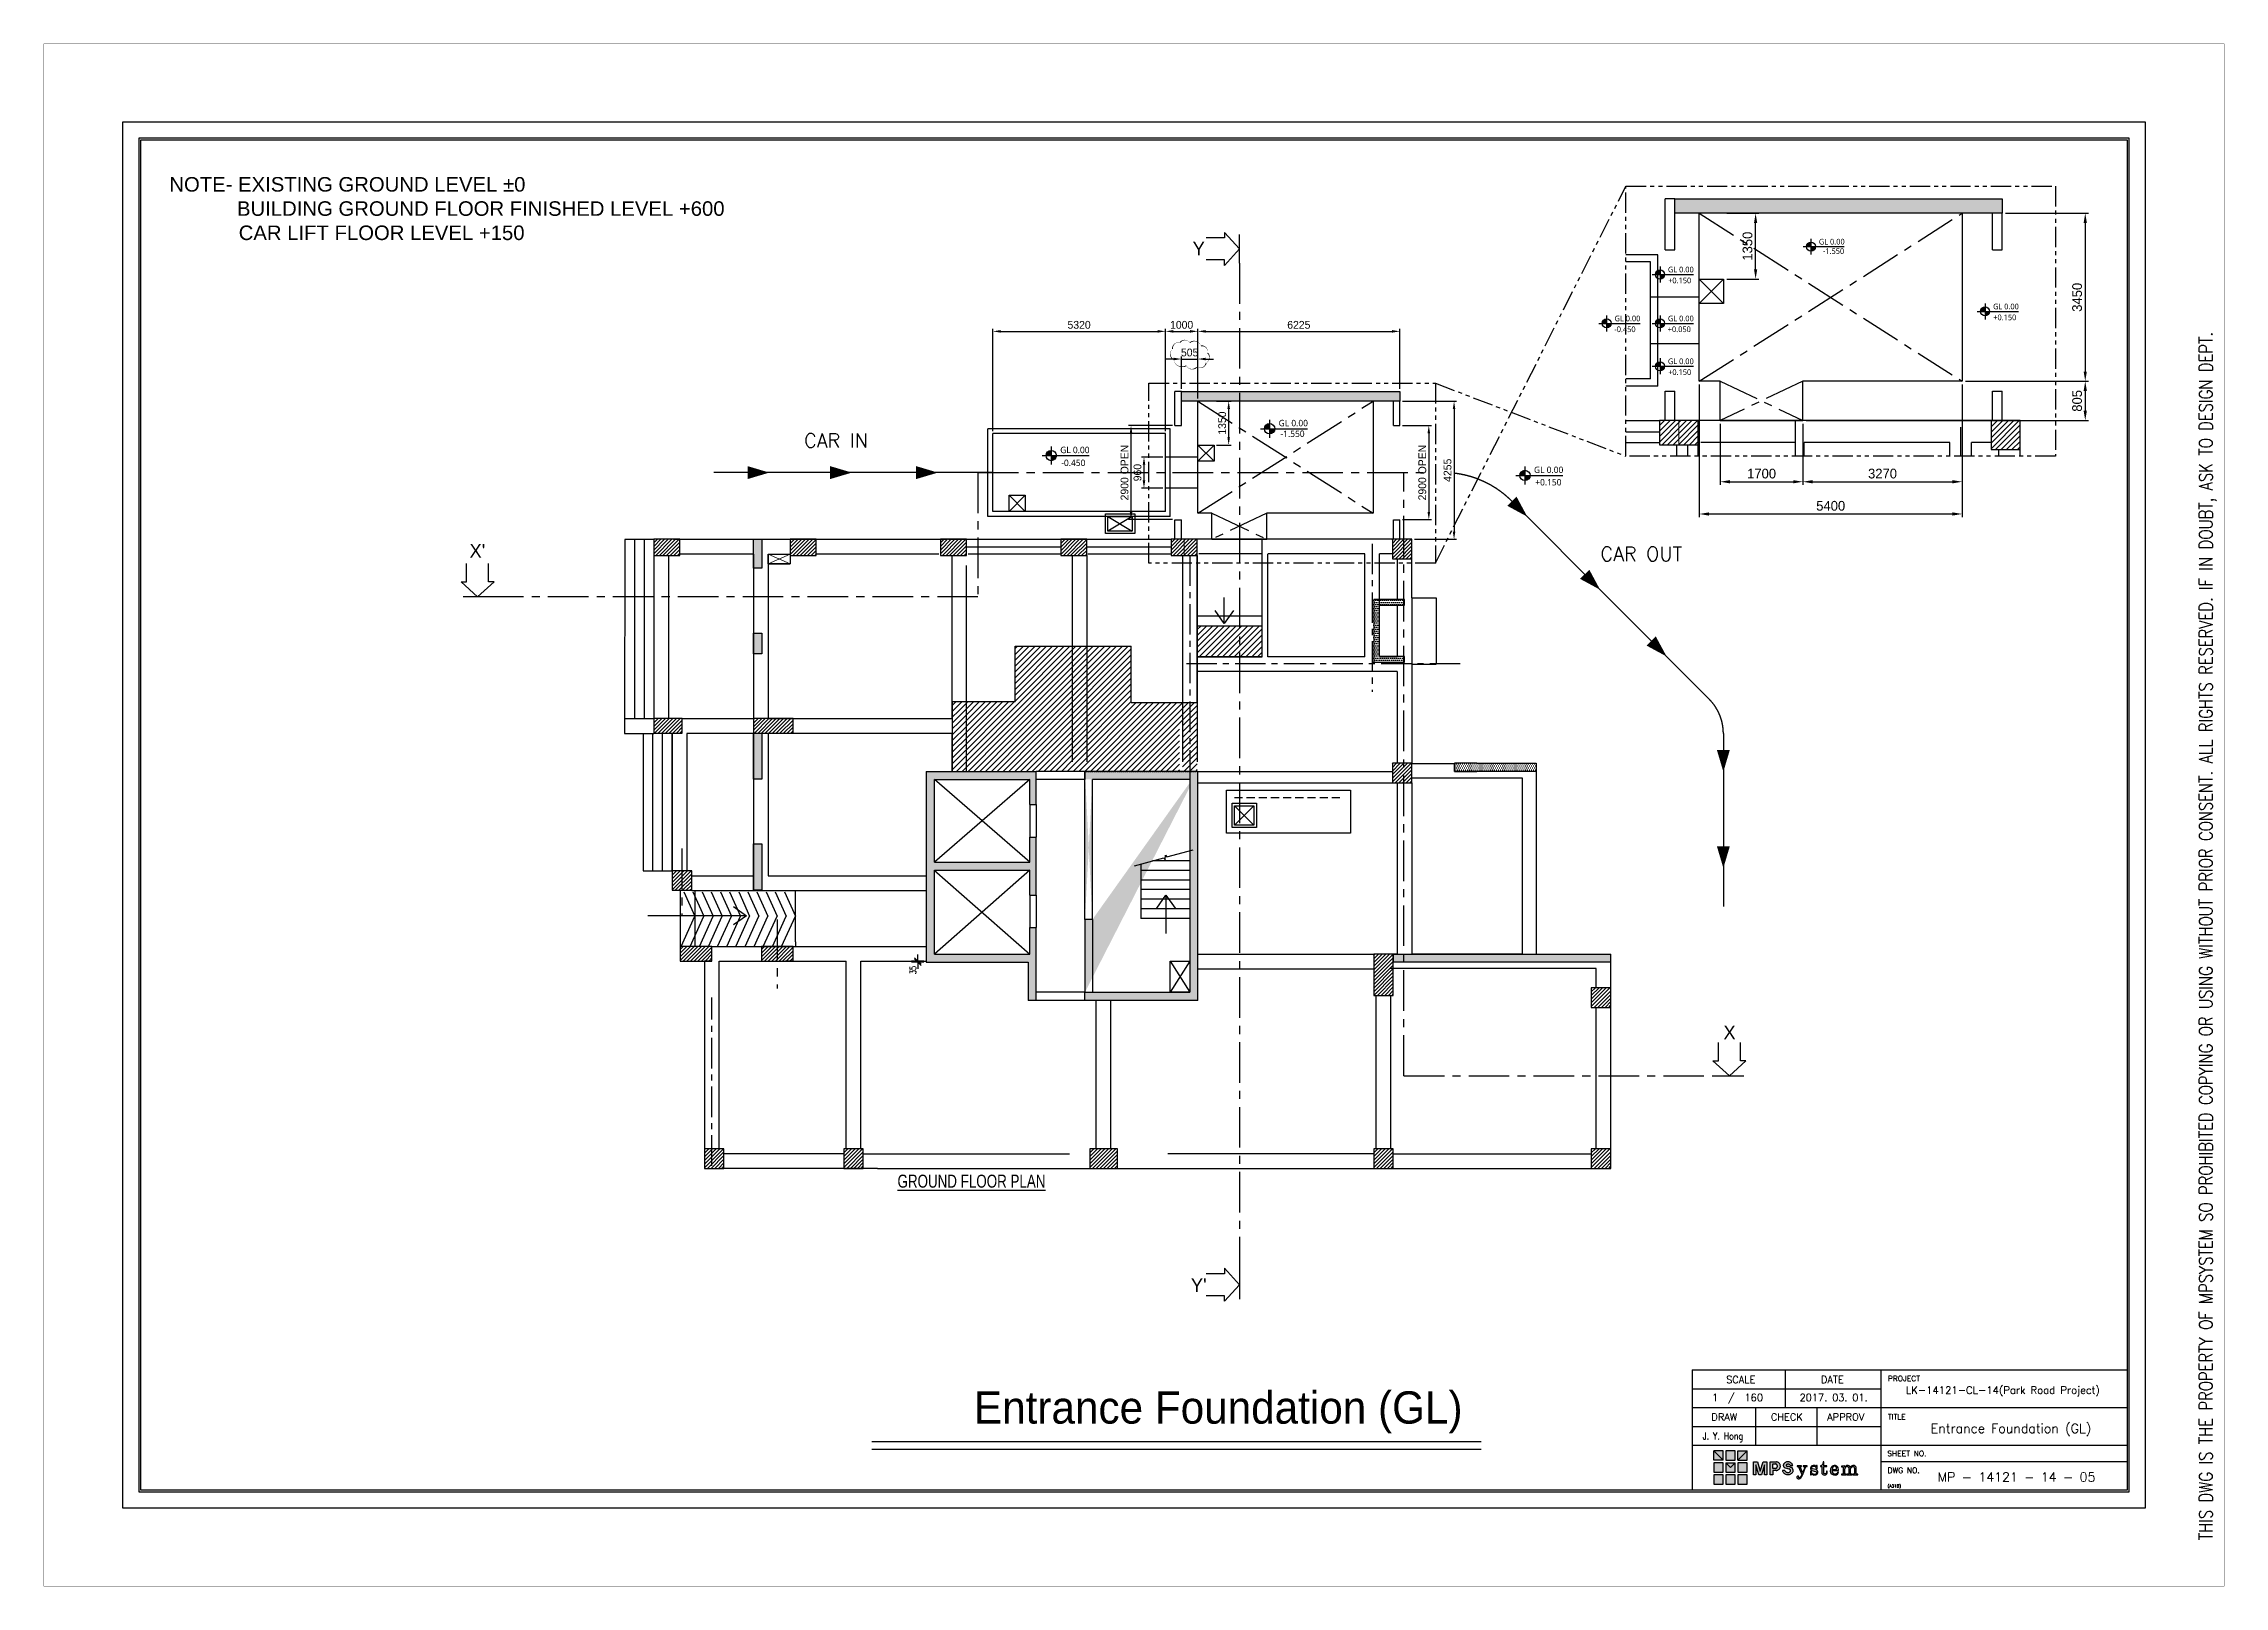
# Model space of a CAD drawing. Header units: millimetres. Extents: x -5 to 1510635, y -6 to 71285.
# Drawn here: x 293995 to 361205, y -5 to 47525 of the extents above; entities that cross this region are included whole.
import ezdxf
from ezdxf.enums import TextEntityAlignment as Align

# ---------------------------------------------------------------- set-up
doc = ezdxf.new("R2010")
doc.units = ezdxf.units.MM
doc.header["$LTSCALE"] = 1000
for name, pattern in [('CENTER', [2, 1.25, -0.25, 0.25, -0.25]), ('HIDDEN', [0.375, 0.25, -0.125]), ('PHANTOM2', [1.25, 0.625, -0.125, 0.125, -0.125, 0.125, -0.125]), ('S-BM G$0$HIDDEN', [9.525, 6.35, -3.175]), ('S-COL G$0$DASHED', [0.75, 0.5, -0.25]), ('WLINE-1', [4.5, 3, -1.5])]:
    doc.linetypes.add(name, pattern=pattern)
for name, color, linetype in [('1', 1, 'CENTER'), ('3', 3, 'Continuous'), ('6', 6, 'WLINE-1'), ('A-SYM', 6, 'Continuous'), ('MP-1', 1, 'CENTER'), ('MP-2', 42, 'Continuous'), ('MP-3', 3, 'Continuous'), ('MP-4', 4, 'HIDDEN'), ('MP-7', 7, 'Continuous'), ('MP-8', 8, 'Continuous'), ('OUT', 21, 'Continuous'), ('S-BM G$0$S-BEAM', 21, 'Continuous'), ('S-BM G$0$S-BEAMS-1', 21, 'Continuous'), ('S-BM G$0$S-DIM-1', 21, 'Continuous'), ('S-BM G$0$S-HATCH-DROP', 11, 'Continuous'), ('S-BM G$0$SDIM-2', 11, 'Continuous'), ('S-COL G$0$G RCW HACH', 11, 'Continuous'), ('S-COL G$0$GRD RC WALL', 31, 'Continuous'), ('S-COL G$0$S-COL-1', 31, 'Continuous'), ('S-COL G$0$S-COL-HATCH', 11, 'Continuous'), ('S-COL G$0$S-RCWALL', 31, 'Continuous'), ('S-COL G$0$S-RCWALL-HACH', 21, 'Continuous'), ('S-CUTL', 11, 'Continuous'), ('S-GRID', 11, 'CENTER'), ('S-SLAB-E', 21, 'Continuous'), ('S-TEXT', 21, 'Continuous'), ('S-TEXT-3', 31, 'Continuous'), ('S-TEXT-4', 41, 'Continuous'), ('SDIM-2', 11, 'Continuous'), ('TEXT', 3, 'Continuous')]:
    doc.layers.add(name, color=color, linetype=linetype)
for name, color, linetype, lineweight in [('OPENING ELE 0.09', 35, 'Continuous', 9), ('S-BM G$0$S-DIM', 11, 'Continuous', 13), ('S-DIM', 11, 'Continuous', 13), ('S-HATCH', 11, 'Continuous', 13)]:
    doc.layers.add(name, color=color, linetype=linetype, lineweight=lineweight)
doc.styles.add('GHD', font='OUTLINE', dxfattribs={"bigfont": 'GHD'})
doc.styles.add('GHG1', font='simplex.shx', dxfattribs={"bigfont": 'whgtxt.shx'})
doc.styles.add('H', font='arial.ttf')
doc.styles.add('ROMANS', font='ROMANS.shx')
doc.styles.add('TEXT', font='romans.shx', dxfattribs={"width": 0.75})
doc.styles.add('TITLE', font='ARIALN.TTF', dxfattribs={"width": 0.9})
doc.styles.add('맑은고딕', font='malgun.ttf', dxfattribs={"height": 800})
doc.styles.add('울릉도L', font='')
doc.styles.get('울릉도L').set_extended_font_data('HYwulM')
doc.dimstyles.new('MET-100', dxfattribs={"dimscale": 100, "dimtxt": 2, "dimasz": 2, "dimexe": 2, "dimexo": 2, "dimgap": 0.5, "dimtad": 1, "dimdec": 0, "dimdsep": 46, "dimtxsty": 'TEXT', "dimblk1": 'OBLIQUE', "dimblk2": 'OBLIQUE', "dimsah": 1, "dimcen": 0, "dimdle": 2, "dimclrd": 11, "dimclre": 11, "dimclrt": 21, "dimadec": 0, "dimazin": 0, "dimtfac": 0.8, "dimtdec": 0, "dimtofl": 0, "dimtmove": 0, "dimatfit": 3, "dimfxl": 1, "dimtolj": 1, "dimtzin": 0, "dimarcsym": 0})
doc.dimstyles.new('MPS2', dxfattribs={"dimscale": 100, "dimtxt": 3, "dimasz": 3, "dimexe": 1, "dimexo": 1, "dimgap": 1, "dimtad": 1, "dimzin": 12, "dimdsep": 46, "dimtxsty": 'Standard', "dimcen": 1, "dimclrd": 1, "dimclre": 1, "dimclrt": 7, "dimazin": 2, "dimtfac": 1, "dimtmove": 0, "dimatfit": 3, "dimfxl": 1, "dimarcsym": 0})
pattern_1 = [(45, (-3685573.68, 169692.81), (-89.8025612, 89.8025612), [])]
pattern_2 = [(0, (-3685573.68, 169692.81), (31.75, 63.5), [0, -63.5])]

msp = doc.modelspace()

# ---------------------------------------------------------------- texts
at = {"layer": '3', "style": 'GHD'}
for s, p in [('Y', (329594.926, 40999.567, 0)), ("X'", (307363.396, 31685.433)), ('X', (345954.032, 16847.399)), ("Y'", (329594.926, 9063.046, 0))]:
    msp.add_text(s, height=423.36, dxfattribs=at).set_placement(p, align=Align.CENTER)
at = {"layer": 'A-SYM', "style": '맑은고딕'}
for height, p in [(174.636, (348707.598, 41335.829, 0)), (174.636, (344055.938, 40477.453, 0)), (174.636, (342410.599, 38970.374, 0)), (174.636, (344056.367, 38970.374, 0)), (174.636, (354075.403, 39339.395, 0)), (174.636, (344055.938, 37651.066, 0)), (198.45, (332058.16, 35735.249, 0)), (198.45, (325326.34, 34907.664, 0)), (198.45, (339927.849, 34294.742, 0))]:
    msp.add_text('GL 0.00', height=height, dxfattribs=at).set_placement(p)
at = {"layer": 'A-SYM', "color": 2, "style": '맑은고딕'}
for s, height, p in [('-1.550', 174.636, (348832.969, 41046.9, 0)), ('+0.150', 174.636, (344061.6, 40142.002, 0)), ('+0.150', 174.636, (354081.065, 39003.945, 0)), ('-0.450', 174.636, (342404.409, 38637.621, 0)), ('+0.050', 174.636, (344050.177, 38637.621, 0)), ('+0.150', 174.636, (344061.6, 37315.616, 0)), ('-1.550', 198.45, (332114.502, 35406.92, 0)), ('-0.450', 198.45, (325357.977, 34512.211, 0)), ('+0.150', 198.45, (339967.138, 33913.549, 0))]:
    msp.add_text(s, height=height, dxfattribs=at).set_placement(p)
at = {"layer": 'MP-2', "style": 'GHG1'}
for s, p in [('CAR IN', (317434.537, 35083.233)), ('CAR OUT', (341977.472, 31585.348))]:
    msp.add_text(s, height=432, dxfattribs=at).set_placement(p)
at = {"layer": 'MP-2'}
for s, height, style, p in [('LK-14121-CL-14(Park Road Project)', 227.55556, 'GHG1', (354378.341, 5927.042)), ('1  /  160', 220.6061, 'ROMANS', (346199.367, 5702.953)), ('2017. 03. 01.', 220.60606, 'ROMANS', (349163.393, 5702.953)), ('MP - 14121 - 14 - 05', 284.44444, 'GHG1', (354798.201, 3220.883))]:
    msp.add_text(s, height=height, rotation=0.00000043, dxfattribs=dict(at, style=style)).set_placement(p, align=Align.CENTER)
at = {"layer": 'MP-2', "style": 'ROMANS', "width": 0.8}
msp.add_text('J. Y. Hong', height=220.6061, rotation=0.00000043, dxfattribs=at).set_placement((345751.406, 4515.446), align=Align.CENTER)
at = {"layer": 'MP-2', "style": 'GHG1'}
msp.add_text('Entrance Foundation (GL)', height=284.44444, rotation=0.00000043, dxfattribs=at).set_placement((357102.751, 4719.776), align=Align.RIGHT)
at = {"layer": 'MP-2', "style": 'ROMANS'}
msp.add_text('(A31B)', height=90.5051, rotation=0.00000043, dxfattribs=at).set_placement((350825.521, 3044.616))
at = {"layer": 'MP-3', "style": 'ROMANS'}
for s, p in [('SCALE', (346299.675, 6255.978)), ('DATE', (349121.413, 6255.978)), ('DRAW', (345792.438, 5104.247)), ('CHECK', (347718.201, 5104.247)), ('APPROV', (349537.101, 5104.247))]:
    msp.add_text(s, height=220.6061, rotation=0.00000043, dxfattribs=at).set_placement(p, align=Align.CENTER)
for s, p in [('PROJECT', (350833.829, 6314.245)), ('TITLE', (350833.829, 5133.324)), ('SHEET NO.', (350816.856, 4003.479)), ('DWG NO.', (350825.521, 3485.368))]:
    msp.add_text(s, height=169.697, rotation=0.00000043, dxfattribs=at).set_placement(p)
at = {"layer": 'MP-8', "style": 'ROMANS', "width": 0.8}
msp.add_text('THIS DWG IS THE PROPERTY OF MPSYSTEM SO PROHIBITED COPYING OR USING WITHOUT PRIOR CONSENT. ALL RIGHTS RESERVED. IF IN DOUBT, ASK TO DESIGN DEPT.', height=414.72, rotation=90, dxfattribs=at).set_placement((360840.322, 1418.077))
at = {"layer": 'MP-8', "linetype": 'ByBlock', "insert": (297870.02, 43413.851), "char_height": 447.61621, "attachment_point": 1, "style": 'H'}
msp.add_mtext_dynamic_manual_height_columns('{\\fArial|b0|i0|c238|p34;NOTE- EXISTING GROUND LEVEL %%P0\\P            BUILDING GROUND FLOOR FINISHED LEVEL +600\\P^I  CAR LIFT FLOOR LEVEL +150}', width=29952.96773, gutter_width=1598.629, heights=[0], dxfattribs=at)
at = {"layer": 'S-TEXT-4', "style": 'TITLE', "width": 0.9}
msp.add_text('%%UGROUND FLOOR PLAN', height=400, dxfattribs=at).set_placement((320311.768, 12278.828, 0))
at = {"layer": 'TEXT', "color": 0, "style": '울릉도L'}
msp.add_text('Entrance Foundation (GL)', height=995.55556, dxfattribs=at).set_placement((337725.794, 5008.701), align=Align.RIGHT)

# ---------------------------------------------------------------- blocks, each defined once
blk = doc.blocks.new('MP LOGO')
h = blk.add_hatch(color=20)
h.paths.add_polyline_path([(9, 55), (0, 64), (0, 46), (18, 46)])
h.paths.add_polyline_path([(18, 41), (0, 41), (0, 23), (18, 23)])
h.paths.add_polyline_path([(32, 32), (23, 41), (23, 23), (41, 23), (41, 41)])
h.paths.add_polyline_path([(64, 23), (64, 41), (46, 41), (46, 23)])
h.paths.add_polyline_path([(64, 46), (64, 64), (55, 55), (46, 46)])
h.paths.add_polyline_path([(64, 18), (46, 18), (46, 0), (64, 0)])
h.paths.add_polyline_path([(0, 0), (18, 0), (18, 18), (0, 18)])
h = blk.add_hatch(color=131)
h.paths.add_polyline_path([(18, 64), (0, 64), (9, 55), (18, 46)])
h.paths.add_polyline_path([(41, 64), (23, 64), (23, 46), (41, 46)])
h.paths.add_polyline_path([(64, 64), (46, 64), (46, 46), (55, 55)])
h.paths.add_polyline_path([(41, 41), (23, 41), (32, 32)])
h.paths.add_polyline_path([(41, 18), (23, 18), (23, 0), (41, 0)])
at = {"color": 131}
for points in [[(9, 55), (18, 46), (18, 64), (0, 64)], [(23, 46), (41, 46), (41, 64), (23, 64)], [(55, 55), (46, 46), (46, 64), (64, 64)], [(23, 0), (41, 0), (41, 18), (23, 18)]]:
    blk.add_lwpolyline(points, close=True, dxfattribs=at)
at = {"color": 20}
for points in [[(9, 55), (18, 46), (0, 46), (0, 64)], [(55, 55), (46, 46), (64, 46), (64, 64)], [(0, 23), (18, 23), (18, 41), (0, 41)], [(0, 0), (18, 0), (18, 18), (0, 18)], [(32, 32), (23, 41), (23, 23), (41, 23), (41, 41)], [(46, 23), (64, 23), (64, 41), (46, 41)], [(46, 0), (64, 0), (64, 18), (46, 18)]]:
    blk.add_lwpolyline(points, close=True, dxfattribs=at)
at = {"color": 143}
blk.add_lwpolyline([(23, 41), (41, 41), (32, 32), (32, 32)], close=True, dxfattribs=at)
blk = doc.blocks.new('MP LOGO 02')
at = {"layer": 'MP-2'}
h = blk.add_hatch(color=256, dxfattribs=at)
h.paths.add_polyline_path([(8.38, 4.28), (7.62, 4.28), (7.62, 1.78), (8.09, 1.78), (8.09, 3.69), (8.69, 1.78), (9.16, 1.78), (9.76, 3.69), (9.76, 1.78), (10.23, 1.78), (10.23, 4.28), (9.47, 4.28), (8.92, 2.49)])
h.paths.add_polyline_path([(10.86, 1.78), (11.38, 1.78), (11.38, 2.62), (12, 2.62), (12.11, 2.63), (12.2, 2.65), (12.3, 2.68), (12.39, 2.73), (12.47, 2.78), (12.55, 2.85), (12.62, 2.92), (12.68, 3), (12.73, 3.09), (12.77, 3.18), (12.79, 3.28), (12.81, 3.38), (12.81, 3.48), (12.8, 3.58), (12.78, 3.68), (12.75, 3.77), (12.7, 3.86), (12.65, 3.95), (12.59, 4.02), (12.51, 4.09), (12.43, 4.15), (12.35, 4.2), (12.25, 4.24), (12.16, 4.27), (12.06, 4.28), (10.86, 4.28)])
h.paths.add_polyline_path([(11.38, 3.89), (11.85, 3.89), (11.92, 3.88), (11.99, 3.85), (12.05, 3.82), (12.1, 3.77), (12.15, 3.72), (12.19, 3.66), (12.22, 3.59), (12.23, 3.52), (12.24, 3.45), (12.23, 3.38), (12.22, 3.31), (12.19, 3.24), (12.15, 3.18), (12.1, 3.13), (12.05, 3.09), (11.99, 3.05), (11.92, 3.02), (11.85, 3.01), (11.38, 3.01)], flags=16)
h.paths.add_polyline_path([(14.02, 3.76), (14.1, 3.8), (14.18, 3.82), (14.26, 3.83), (14.34, 3.83), (14.42, 3.81), (14.5, 3.79), (14.57, 3.75), (14.64, 3.7), (14.7, 3.65), (14.75, 3.58), (15.19, 3.58), (15.16, 3.69), (15.11, 3.79), (15.06, 3.88), (14.99, 3.97), (14.91, 4.05), (14.83, 4.12), (14.74, 4.18), (14.64, 4.23), (14.53, 4.27), (14.42, 4.29), (14.31, 4.31), (14.2, 4.31), (14.09, 4.29), (13.99, 4.27), (13.88, 4.23), (13.78, 4.18), (13.69, 4.12), (13.6, 4.05), (13.53, 3.97), (13.48, 3.92), (13.44, 3.85), (13.41, 3.79), (13.39, 3.72), (13.37, 3.64), (13.37, 3.57), (13.39, 3.49), (13.41, 3.42), (13.44, 3.35), (13.48, 3.29), (13.52, 3.23), (13.58, 3.19), (13.64, 3.14), (13.71, 3.11), (14.46, 2.93), (14.55, 2.91), (14.65, 2.84), (14.72, 2.75), (14.75, 2.63), (14.74, 2.52), (14.7, 2.41), (14.62, 2.32), (14.54, 2.28), (14.46, 2.25), (14.37, 2.23), (14.29, 2.22), (14.2, 2.23), (14.11, 2.24), (14.03, 2.27), (13.95, 2.3), (13.88, 2.35), (13.81, 2.41), (13.75, 2.47), (13.7, 2.54), (13.66, 2.62), (13.19, 2.62), (13.23, 2.51), (13.28, 2.4), (13.34, 2.3), (13.41, 2.21), (13.49, 2.12), (13.58, 2.05), (13.68, 1.98), (13.78, 1.92), (13.89, 1.88), (14, 1.85), (14.12, 1.82), (14.24, 1.82), (14.35, 1.82), (14.47, 1.83), (14.58, 1.86), (14.69, 1.9), (14.8, 1.95), (14.9, 2.02), (14.99, 2.09), (15.08, 2.17), (15.15, 2.26), (15.22, 2.36), (15.25, 2.43), (15.27, 2.51), (15.28, 2.59), (15.27, 2.67), (15.26, 2.75), (15.24, 2.83), (15.21, 2.9), (15.17, 2.97), (15.12, 3.04), (15.06, 3.1), (15, 3.14), (14.93, 3.19), (14.85, 3.22), (14.74, 3.27), (14.62, 3.32), (14.5, 3.36), (14.38, 3.38), (14.26, 3.4), (14.18, 3.41), (14.1, 3.42), (14.03, 3.46), (13.95, 3.52), (13.92, 3.59), (13.92, 3.67), (13.97, 3.74)])
h.paths.add_polyline_path([(16.65, 3.29), (16.65, 3.36), (16.7, 3.4), (16.91, 3.4), (16.91, 3.52), (16.03, 3.52), (16.03, 3.4), (16.16, 3.38), (16.3, 3.3), (16.93, 1.85), (16.89, 1.71), (16.73, 1.44), (16.6, 1.28), (16.47, 1.2), (16.35, 1.21), (16.37, 1.41), (16.29, 1.51), (16.13, 1.51), (16.01, 1.42), (16, 1.21), (16.09, 1.09), (16.24, 1.03), (16.44, 1.03), (16.57, 1.08), (16.76, 1.23), (16.94, 1.49), (17.11, 1.82), (17.68, 3.25), (17.79, 3.36), (17.97, 3.4), (17.97, 3.52), (17.23, 3.52), (17.23, 3.4), (17.45, 3.37), (17.5, 3.31), (17.5, 3.25), (17.12, 2.26), (17.06, 2.32)])
h.paths.add_polyline_path([(18.99, 2.94), (18.89, 3.01), (18.85, 3.09), (18.85, 3.24), (18.89, 3.31), (19, 3.41), (19.08, 3.43), (19.38, 3.42), (19.5, 3.36), (19.62, 3.25), (19.78, 2.94), (19.88, 2.94), (19.88, 3.56), (19.78, 3.56), (19.67, 3.43), (19.44, 3.56), (19.1, 3.58), (18.85, 3.5), (18.72, 3.36), (18.64, 3.14), (18.64, 2.97), (18.68, 2.83), (18.73, 2.74), (18.89, 2.62), (19.56, 2.45), (19.67, 2.4), (19.78, 2.28), (19.78, 2.09), (19.71, 1.98), (19.56, 1.9), (19.44, 1.87), (19.21, 1.9), (19.03, 1.98), (18.9, 2.11), (18.81, 2.28), (18.76, 2.47), (18.62, 2.47), (18.62, 1.76), (18.76, 1.76), (18.84, 1.9), (19.1, 1.77), (19.25, 1.73), (19.62, 1.76), (19.82, 1.86), (19.96, 2.04), (20, 2.17), (20, 2.42), (19.95, 2.57), (19.82, 2.7), (19.7, 2.78)])
h.paths.add_polyline_path([(21.18, 3.36), (21.73, 3.36), (21.73, 3.52), (21.18, 3.52), (21.18, 4.28), (21.03, 4.28), (20.99, 4.03), (20.92, 3.79), (20.74, 3.58), (20.52, 3.52), (20.52, 3.36), (20.82, 3.36), (20.82, 2.06), (20.85, 1.96), (20.96, 1.83), (21.09, 1.76), (21.39, 1.73), (21.58, 1.81), (21.71, 1.92), (21.81, 2.13), (21.84, 2.47), (21.71, 2.47), (21.68, 2.21), (21.56, 2), (21.45, 1.95), (21.32, 1.95), (21.2, 2.03), (21.18, 2.09)])
h.paths.add_polyline_path([(24.02, 2.64), (24.02, 2.75), (23.92, 3.15), (23.84, 3.29), (23.71, 3.43), (23.43, 3.57), (23.15, 3.58), (22.95, 3.53), (22.81, 3.46), (22.57, 3.2), (22.44, 2.85), (22.43, 2.49), (22.47, 2.31), (22.55, 2.12), (22.76, 1.88), (23.06, 1.75), (23.41, 1.73), (23.63, 1.81), (23.8, 1.93), (23.92, 2.07), (24.02, 2.27), (23.89, 2.31), (23.77, 2.12), (23.63, 2), (23.53, 1.95), (23.43, 1.92), (23.17, 1.93), (23, 2.03), (22.91, 2.14), (22.84, 2.34), (22.81, 2.64)])
h.paths.add_polyline_path([(22.81, 2.79), (22.85, 3.07), (22.92, 3.25), (23.02, 3.37), (23.16, 3.43), (23.35, 3.43), (23.45, 3.4), (23.53, 3.32), (23.62, 3.12), (23.62, 2.8)], flags=16)
h.paths.add_polyline_path([(25.23, 2.86), (25.26, 3.01), (25.34, 3.2), (25.43, 3.29), (25.57, 3.36), (25.75, 3.36), (25.86, 3.31), (25.94, 3.22), (26, 3.06), (26, 1.98), (25.94, 1.92), (25.68, 1.92), (25.68, 1.78), (26.61, 1.78), (26.61, 1.92), (26.38, 1.92), (26.33, 2), (26.33, 2.89), (26.37, 3.06), (26.43, 3.19), (26.51, 3.27), (26.68, 3.36), (26.86, 3.36), (26.97, 3.3), (27.04, 3.17), (27.08, 3), (27.08, 2.01), (27.02, 1.92), (26.77, 1.92), (26.77, 1.78), (27.7, 1.78), (27.7, 1.92), (27.46, 1.92), (27.41, 1.98), (27.41, 3.06), (27.38, 3.24), (27.22, 3.47), (27.02, 3.57), (26.74, 3.57), (26.47, 3.43), (26.35, 3.3), (26.33, 3.25), (26.29, 3.22), (26.22, 3.36), (26.05, 3.52), (25.86, 3.58), (25.7, 3.58), (25.57, 3.55), (25.42, 3.46), (25.32, 3.37), (25.26, 3.26), (25.23, 3.26), (25.23, 3.52), (24.56, 3.48), (24.56, 3.32), (24.85, 3.32), (24.9, 3.25), (24.9, 2), (24.83, 1.92), (24.57, 1.92), (24.57, 1.78), (24.9, 1.78), (25.52, 1.78), (25.52, 1.92), (25.28, 1.92), (25.23, 2)])
for points in [[(8.09, 1.78), (7.62, 1.78), (7.62, 4.28), (8.38, 4.28), (8.92, 2.49), (9.47, 4.28), (10.23, 4.28), (10.23, 1.78), (9.76, 1.78), (9.76, 3.69), (9.16, 1.78), (8.69, 1.78), (8.09, 3.69), (8.09, 1.78)], [(21.03, 4.28), (20.99, 4.03), (20.92, 3.79), (20.74, 3.58), (20.52, 3.52), (20.52, 3.36), (20.82, 3.36), (20.82, 2.06), (20.85, 1.96), (20.96, 1.83), (21.09, 1.76), (21.39, 1.73), (21.58, 1.81), (21.71, 1.92), (21.81, 2.13), (21.84, 2.47), (21.71, 2.47), (21.68, 2.21), (21.56, 2), (21.45, 1.95), (21.32, 1.95), (21.2, 2.03), (21.18, 2.09), (21.18, 3.36), (21.73, 3.36), (21.73, 3.52), (21.18, 3.52), (21.18, 4.28), (21.03, 4.28)], [(16.03, 3.52), (16.03, 3.4), (16.16, 3.38), (16.3, 3.3), (16.93, 1.85), (16.89, 1.71), (16.73, 1.44), (16.6, 1.28), (16.47, 1.2), (16.35, 1.21), (16.37, 1.41), (16.29, 1.51), (16.13, 1.51), (16.01, 1.42), (16, 1.21), (16.09, 1.09), (16.24, 1.03), (16.44, 1.03), (16.57, 1.08), (16.76, 1.23), (16.94, 1.49), (17.11, 1.82), (17.68, 3.25), (17.79, 3.36), (17.97, 3.4), (17.97, 3.52), (17.23, 3.52), (17.23, 3.4), (17.45, 3.37), (17.5, 3.31), (17.5, 3.25), (17.12, 2.26), (17.06, 2.32), (16.65, 3.29), (16.65, 3.36), (16.7, 3.4), (16.91, 3.4), (16.91, 3.52), (16.03, 3.52)], [(19.1, 3.58), (18.85, 3.5), (18.72, 3.36), (18.64, 3.14), (18.64, 2.97), (18.68, 2.83), (18.73, 2.74), (18.89, 2.62), (19.56, 2.45), (19.67, 2.4), (19.78, 2.28), (19.78, 2.09), (19.71, 1.98), (19.56, 1.9), (19.44, 1.87), (19.21, 1.9), (19.03, 1.98), (18.9, 2.11), (18.81, 2.28), (18.76, 2.47), (18.62, 2.47), (18.62, 1.76), (18.76, 1.76), (18.84, 1.9), (19.1, 1.77), (19.25, 1.73), (19.62, 1.76), (19.82, 1.86), (19.96, 2.04), (20, 2.17), (20, 2.42), (19.95, 2.57), (19.82, 2.7), (19.7, 2.78), (18.99, 2.94), (18.89, 3.01), (18.85, 3.09), (18.85, 3.24), (18.89, 3.31), (19, 3.41), (19.08, 3.43), (19.38, 3.42), (19.5, 3.36), (19.62, 3.25), (19.78, 2.94), (19.88, 2.94), (19.88, 3.56), (19.78, 3.56), (19.69, 3.45), (19.65, 3.45), (19.44, 3.56), (19.1, 3.58)], [(23.15, 3.58), (22.95, 3.53), (22.81, 3.46), (22.57, 3.2), (22.44, 2.85), (22.43, 2.49), (22.47, 2.31), (22.55, 2.12), (22.76, 1.88), (23.06, 1.75), (23.41, 1.73), (23.63, 1.81), (23.8, 1.93), (23.92, 2.07), (24.02, 2.27), (23.89, 2.31), (23.77, 2.12), (23.63, 2), (23.53, 1.95), (23.43, 1.92), (23.17, 1.93), (23, 2.03), (22.91, 2.14), (22.84, 2.34), (22.81, 2.64), (24.02, 2.64), (24.02, 2.75), (23.92, 3.15), (23.84, 3.29), (23.71, 3.43), (23.43, 3.57), (23.15, 3.58)], [(23.16, 3.43), (23.02, 3.37), (22.92, 3.25), (22.85, 3.07), (22.81, 2.79), (23.62, 2.8), (23.62, 3.12), (23.53, 3.32), (23.45, 3.4), (23.35, 3.43), (23.16, 3.43)], [(25.7, 3.58), (25.57, 3.55), (25.42, 3.46), (25.32, 3.37), (25.26, 3.26), (25.23, 3.26), (25.23, 3.52), (24.56, 3.48), (24.56, 3.32), (24.85, 3.32), (24.9, 3.25), (24.9, 2), (24.83, 1.92), (24.57, 1.92), (24.57, 1.78), (24.9, 1.78), (25.52, 1.78), (25.52, 1.92), (25.28, 1.92), (25.23, 2), (25.23, 2.86), (25.26, 3.01), (25.34, 3.2), (25.43, 3.29), (25.57, 3.36), (25.75, 3.36), (25.86, 3.31), (25.94, 3.22), (26, 3.06), (26, 1.98), (25.94, 1.92), (25.68, 1.92), (25.68, 1.78), (26.61, 1.78), (26.61, 1.92), (26.38, 1.92), (26.33, 2), (26.33, 2.89), (26.37, 3.06), (26.43, 3.19), (26.51, 3.27), (26.68, 3.36), (26.86, 3.36), (26.97, 3.3), (27.04, 3.17), (27.08, 3), (27.08, 2.01), (27.02, 1.92), (26.77, 1.92), (26.77, 1.78), (27.7, 1.78), (27.7, 1.92), (27.46, 1.92), (27.41, 1.98), (27.41, 3.06), (27.38, 3.24), (27.22, 3.47), (27.02, 3.57), (26.74, 3.57), (26.47, 3.43), (26.35, 3.3), (26.33, 3.25), (26.29, 3.22), (26.22, 3.36), (26.05, 3.52), (25.86, 3.58), (25.7, 3.58)]]:
    blk.add_lwpolyline(points, close=True, dxfattribs=at)
for points in [[(12, 2.62), (11.38, 2.62), (11.38, 1.78), (10.86, 1.78), (10.86, 4.28), (12.06, 4.28)], [(12, 2.62), (12.11, 2.63), (12.2, 2.65), (12.3, 2.68), (12.39, 2.73), (12.47, 2.78), (12.55, 2.85), (12.62, 2.92), (12.68, 3), (12.73, 3.09), (12.77, 3.18), (12.79, 3.28), (12.81, 3.38), (12.81, 3.48), (12.8, 3.58), (12.78, 3.68), (12.75, 3.77), (12.7, 3.86), (12.65, 3.95), (12.59, 4.02), (12.51, 4.09), (12.43, 4.15), (12.35, 4.2), (12.25, 4.24), (12.16, 4.27), (12.06, 4.28)], [(14.75, 3.58), (15.19, 3.58), (15.16, 3.69), (15.11, 3.79), (15.06, 3.88), (14.99, 3.97), (14.91, 4.05), (14.83, 4.12), (14.74, 4.18), (14.64, 4.23), (14.53, 4.27), (14.42, 4.29), (14.31, 4.31), (14.2, 4.31), (14.09, 4.29), (13.99, 4.27), (13.88, 4.23), (13.78, 4.18), (13.69, 4.12), (13.6, 4.05), (13.53, 3.97), (13.48, 3.92), (13.44, 3.85), (13.41, 3.79), (13.39, 3.72), (13.37, 3.64), (13.37, 3.57), (13.39, 3.49), (13.41, 3.42), (13.44, 3.35), (13.48, 3.29), (13.52, 3.23), (13.58, 3.19), (13.64, 3.14), (13.71, 3.11), (14.46, 2.93)], [(11.85, 3.01), (11.38, 3.01), (11.38, 3.89), (11.85, 3.89)], [(11.85, 3.01), (11.92, 3.02), (11.99, 3.05), (12.05, 3.09), (12.1, 3.13), (12.15, 3.18), (12.19, 3.24), (12.22, 3.31), (12.23, 3.38), (12.24, 3.45), (12.23, 3.52), (12.22, 3.59), (12.19, 3.66), (12.15, 3.72), (12.1, 3.77), (12.05, 3.82), (11.99, 3.85), (11.92, 3.88), (11.85, 3.89)], [(13.66, 2.62), (13.19, 2.62), (13.23, 2.51), (13.28, 2.4), (13.34, 2.3), (13.41, 2.21), (13.49, 2.12), (13.58, 2.05), (13.68, 1.98), (13.78, 1.92), (13.89, 1.88), (14, 1.85), (14.12, 1.82), (14.24, 1.82), (14.35, 1.82), (14.47, 1.83), (14.58, 1.86), (14.69, 1.9), (14.8, 1.95), (14.9, 2.02), (14.99, 2.09), (15.08, 2.17), (15.15, 2.26), (15.22, 2.36), (15.25, 2.43), (15.27, 2.51), (15.28, 2.59), (15.27, 2.67), (15.26, 2.75), (15.24, 2.83), (15.21, 2.9), (15.17, 2.97), (15.12, 3.04), (15.06, 3.1), (15, 3.14), (14.93, 3.19), (14.85, 3.22), (14.74, 3.27), (14.62, 3.32), (14.5, 3.36), (14.38, 3.38), (14.26, 3.4)], [(13.66, 2.62), (13.7, 2.54), (13.75, 2.47), (13.81, 2.41), (13.88, 2.35), (13.95, 2.3), (14.03, 2.27), (14.11, 2.24), (14.2, 2.23), (14.29, 2.22), (14.37, 2.23), (14.46, 2.25), (14.54, 2.28)], [(14.02, 3.76), (13.99, 3.75), (13.96, 3.72), (13.93, 3.69), (13.92, 3.65), (13.92, 3.61), (13.93, 3.57), (13.94, 3.53), (13.97, 3.5)], [(13.97, 3.5), (14.03, 3.46), (14.1, 3.42), (14.18, 3.41), (14.26, 3.4)], [(14.75, 3.58), (14.7, 3.65), (14.64, 3.7), (14.57, 3.75), (14.5, 3.79), (14.42, 3.81), (14.34, 3.83), (14.26, 3.83), (14.18, 3.82), (14.1, 3.8), (14.02, 3.76)], [(14.54, 2.28), (14.59, 2.31), (14.64, 2.34), (14.68, 2.39), (14.71, 2.44), (14.73, 2.49), (14.75, 2.55), (14.75, 2.61), (14.74, 2.66), (14.73, 2.72), (14.7, 2.77), (14.66, 2.82), (14.62, 2.86), (14.57, 2.89), (14.52, 2.92), (14.46, 2.93)]]:
    blk.add_lwpolyline(points, dxfattribs=at)
at = {"color": 40, "xscale": 0.1000000000000227, "yscale": 0.1000000000000227, "zscale": 0.1000000000000227}
blk.add_blockref('MP LOGO', (0, 0), dxfattribs=at)
blk = doc.blocks.new('_Oblique')
at = {"layer": 'OPENING ELE 0.09', "color": 0, "lineweight": -2}
blk.add_line((-0.5, -0.5), (0.5, 0.5), dxfattribs=at)
blk = doc.blocks.new('*D186')
at = {"layer": 'DEFPOINTS', "color": 0, "transparency": 16777216}
for p in [(320939, 19225, 0), (321322, 19260, 0), (321323, 19225, 0)]:
    blk.add_point(p, dxfattribs=at)
at = {"layer": 'S-DIM', "color": 11, "lineweight": -2, "transparency": 16777216}
for p, q in [((321122, 19260, 0), (320739, 19260, 0)), ((321123, 19225, 0), (320739, 19225, 0)), ((320939, 19260, 0), (320939, 19460, 0)), ((320939, 19225, 0), (320939, 19025, 0))]:
    blk.add_line(p, q, dxfattribs=at)
at = {"layer": 'S-DIM', "color": 11, "lineweight": -2, "transparency": 16777216, "xscale": 200, "yscale": 200, "zscale": 200}
for p, rotation in [((320939, 19260, 0), 270), ((320939, 19225, 0), 90)]:
    blk.add_blockref('_Oblique', p, dxfattribs=dict(at, rotation=rotation))
at = {"layer": 'S-DIM', "color": 21, "transparency": 16777216, "insert": (320789, 18982, 0), "char_height": 200, "attachment_point": 5, "rotation": 90, "style": 'TEXT'}
blk.add_mtext('\\A1;35', dxfattribs=at)
blk = doc.blocks.new('1223333333')
at = {"layer": 'A-SYM'}
h = blk.add_hatch(color=256, dxfattribs=at)
h.paths.add_polyline_path([(-984, 0), (-984, 96, 0.414214), (-1080, 0)])
h.paths.add_polyline_path([(-888, 0), (-984, 0), (-984, -96, 0.414214)])
blk.add_line((-984, 168), (-984, -168), dxfattribs=at)
blk.add_lwpolyline([(-1152, 0), (-298, 0), (-277, 0)], dxfattribs=at)
blk.add_circle((-984, 0), 96, dxfattribs=at)
blk = doc.blocks.new('*D187')
at = {"layer": 'DEFPOINTS', "color": 0, "linetype": 'ByBlock', "transparency": 16777216}
for p in [(345771, 42298, 0), (346758, 42298, 0), (345771, 40273, 0)]:
    blk.add_point(p, dxfattribs=at)
at = {"layer": 'S-TEXT-3', "color": 1, "linetype": 'ByBlock', "lineweight": -2, "transparency": 16777216}
for p, q in [((345871, 42298, 0), (346858, 42298, 0)), ((346758, 40573, 0), (346758, 41998, 0)), ((345871, 40273, 0), (346858, 40273, 0))]:
    blk.add_line(p, q, dxfattribs=at)
at = {"layer": 'S-TEXT-3', "color": 1, "linetype": 'ByBlock', "transparency": 16777216}
for points in [[(346708, 41998, 0), (346808, 41998, 0), (346758, 42298, 0)], [(346708, 40573, 0), (346808, 40573, 0), (346758, 40273, 0)]]:
    blk.add_solid(points, dxfattribs=at)
at = {"layer": 'S-TEXT-3', "color": 7, "linetype": 'ByBlock', "transparency": 16777216, "insert": (346508, 41285, 0), "char_height": 300, "attachment_point": 5, "rotation": 90}
blk.add_mtext('1350', dxfattribs=at)
blk = doc.blocks.new('*D188')
at = {"layer": 'DEFPOINTS', "color": 0, "linetype": 'ByBlock', "transparency": 16777216}
for p in [(345667, 35916, 0), (348217, 35916, 0), (348217, 34027, 0)]:
    blk.add_point(p, dxfattribs=at)
at = {"layer": 'S-TEXT-3', "color": 1, "linetype": 'ByBlock', "lineweight": -2, "transparency": 16777216}
for p, q in [((345667, 35816, 0), (345667, 33927, 0)), ((348217, 35816, 0), (348217, 33927, 0)), ((345967, 34027, 0), (347917, 34027, 0))]:
    blk.add_line(p, q, dxfattribs=at)
at = {"layer": 'S-TEXT-3', "color": 1, "linetype": 'ByBlock', "transparency": 16777216}
for points in [[(345967, 34077, 0), (345967, 33977, 0), (345667, 34027, 0)], [(347917, 34077, 0), (347917, 33977, 0), (348217, 34027, 0)]]:
    blk.add_solid(points, dxfattribs=at)
at = {"layer": 'S-TEXT-3', "color": 7, "linetype": 'ByBlock', "transparency": 16777216, "insert": (346942, 34277, 0), "char_height": 300, "attachment_point": 5}
blk.add_mtext('1700', dxfattribs=at)
blk = doc.blocks.new('*D189')
at = {"layer": 'DEFPOINTS', "color": 0, "linetype": 'ByBlock', "transparency": 16777216}
for p in [(353122, 37123, 0), (348217, 35916, 0), (353122, 34027, 0)]:
    blk.add_point(p, dxfattribs=at)
at = {"layer": 'S-TEXT-3', "color": 1, "linetype": 'ByBlock', "lineweight": -2, "transparency": 16777216}
for p, q in [((353122, 37023, 0), (353122, 33927, 0)), ((348217, 35816, 0), (348217, 33927, 0)), ((348517, 34027, 0), (352822, 34027, 0))]:
    blk.add_line(p, q, dxfattribs=at)
at = {"layer": 'S-TEXT-3', "color": 1, "linetype": 'ByBlock', "transparency": 16777216}
for points in [[(348517, 34077, 0), (348517, 33977, 0), (348217, 34027, 0)], [(352822, 34077, 0), (352822, 33977, 0), (353122, 34027, 0)]]:
    blk.add_solid(points, dxfattribs=at)
at = {"layer": 'S-TEXT-3', "color": 7, "linetype": 'ByBlock', "transparency": 16777216, "insert": (350669, 34277, 0), "char_height": 300, "attachment_point": 5}
blk.add_mtext('3270', dxfattribs=at)
blk = doc.blocks.new('*D190')
at = {"layer": 'DEFPOINTS', "color": 0, "linetype": 'ByBlock', "transparency": 16777216}
for p in [(354359, 42298, 0), (353122, 37123, 0), (356917, 37123, 0)]:
    blk.add_point(p, dxfattribs=at)
at = {"layer": 'S-TEXT-3', "color": 1, "linetype": 'ByBlock', "lineweight": -2, "transparency": 16777216}
for p, q in [((354459, 42298, 0), (357017, 42298, 0)), ((356917, 41998, 0), (356917, 37423, 0)), ((353222, 37123, 0), (357017, 37123, 0))]:
    blk.add_line(p, q, dxfattribs=at)
at = {"layer": 'S-TEXT-3', "color": 1, "linetype": 'ByBlock', "transparency": 16777216}
for points in [[(356867, 41998, 0), (356967, 41998, 0), (356917, 42298, 0)], [(356867, 37423, 0), (356967, 37423, 0), (356917, 37123, 0)]]:
    blk.add_solid(points, dxfattribs=at)
at = {"layer": 'S-TEXT-3', "color": 7, "linetype": 'ByBlock', "transparency": 16777216, "insert": (356667, 39710, 0), "char_height": 300, "attachment_point": 5, "rotation": 90}
blk.add_mtext('3450', dxfattribs=at)
blk = doc.blocks.new('*D191')
at = {"layer": 'DEFPOINTS', "color": 0, "linetype": 'ByBlock', "transparency": 16777216}
for p in [(353122, 37123, 0), (348217, 35916, 0), (356917, 35916, 0)]:
    blk.add_point(p, dxfattribs=at)
at = {"layer": 'S-TEXT-3', "color": 1, "linetype": 'ByBlock', "lineweight": -2, "transparency": 16777216}
for p, q in [((353222, 37123, 0), (357017, 37123, 0)), ((356917, 36823, 0), (356917, 36216, 0)), ((348317, 35916, 0), (357017, 35916, 0))]:
    blk.add_line(p, q, dxfattribs=at)
at = {"layer": 'S-TEXT-3', "color": 1, "linetype": 'ByBlock', "transparency": 16777216}
for points in [[(356867, 36823, 0), (356967, 36823, 0), (356917, 37123, 0)], [(356867, 36216, 0), (356967, 36216, 0), (356917, 35916, 0)]]:
    blk.add_solid(points, dxfattribs=at)
at = {"layer": 'S-TEXT-3', "color": 7, "linetype": 'ByBlock', "transparency": 16777216, "insert": (356667, 36519, 0), "char_height": 300, "attachment_point": 5, "rotation": 90}
blk.add_mtext('805', dxfattribs=at)
blk = doc.blocks.new('*D192')
at = {"layer": 'DEFPOINTS', "color": 0, "linetype": 'ByBlock', "transparency": 16777216}
for p in [(345022, 37123, 0), (353122, 37123, 0), (353122, 33034, 0)]:
    blk.add_point(p, dxfattribs=at)
at = {"layer": 'S-TEXT-3', "color": 1, "linetype": 'ByBlock', "lineweight": -2, "transparency": 16777216}
for p, q in [((345022, 37023, 0), (345022, 32934, 0)), ((353122, 37023, 0), (353122, 32934, 0)), ((345322, 33034, 0), (352822, 33034, 0))]:
    blk.add_line(p, q, dxfattribs=at)
at = {"layer": 'S-TEXT-3', "color": 1, "linetype": 'ByBlock', "transparency": 16777216}
for points in [[(345322, 33084, 0), (345322, 32984, 0), (345022, 33034, 0)], [(352822, 33084, 0), (352822, 32984, 0), (353122, 33034, 0)]]:
    blk.add_solid(points, dxfattribs=at)
at = {"layer": 'S-TEXT-3', "color": 7, "linetype": 'ByBlock', "transparency": 16777216, "insert": (349072, 33284, 0), "char_height": 300, "attachment_point": 5}
blk.add_mtext('5400', dxfattribs=at)
blk = doc.blocks.new('*D202')
at = {"layer": 'DEFPOINTS', "color": 0, "linetype": 'ByBlock', "transparency": 16777216}
for p in [(328568, 38660), (323248, 35509), (328568, 35509)]:
    blk.add_point(p, dxfattribs=at)
at = {"layer": 'MP-8', "color": 1, "linetype": 'ByBlock', "lineweight": -2, "transparency": 16777216}
for p, q in [((323248, 35589), (323248, 38740)), ((323488, 38660), (328328, 38660)), ((328568, 35589), (328568, 38740))]:
    blk.add_line(p, q, dxfattribs=at)
at = {"layer": 'MP-8', "color": 1, "linetype": 'ByBlock', "transparency": 16777216}
for points in [[(323488, 38700), (323488, 38620), (323248, 38660)], [(328328, 38700), (328328, 38620), (328568, 38660)]]:
    blk.add_solid(points, dxfattribs=at)
at = {"layer": 'MP-8', "color": 7, "linetype": 'ByBlock', "transparency": 16777216, "insert": (325908, 38860), "char_height": 240, "attachment_point": 5}
blk.add_mtext('5320', dxfattribs=at)
blk = doc.blocks.new('*D203')
at = {"layer": 'DEFPOINTS', "color": 0, "linetype": 'ByBlock', "transparency": 16777216}
for p in [(329568, 38660), (329568, 36509, 0), (328568, 35509)]:
    blk.add_point(p, dxfattribs=at)
at = {"layer": 'MP-8', "color": 1, "linetype": 'ByBlock', "lineweight": -2, "transparency": 16777216}
for p, q in [((328568, 35589), (328568, 38740)), ((328808, 38660), (329328, 38660)), ((329568, 36589), (329568, 38740))]:
    blk.add_line(p, q, dxfattribs=at)
at = {"layer": 'MP-8', "color": 1, "linetype": 'ByBlock', "transparency": 16777216}
for points in [[(328808, 38700), (328808, 38620), (328568, 38660)], [(329328, 38700), (329328, 38620), (329568, 38660)]]:
    blk.add_solid(points, dxfattribs=at)
at = {"layer": 'MP-8', "color": 7, "linetype": 'ByBlock', "transparency": 16777216, "insert": (329068, 38860), "char_height": 240, "attachment_point": 5}
blk.add_mtext('1000', dxfattribs=at)
blk = doc.blocks.new('*D204')
at = {"layer": 'DEFPOINTS', "color": 0, "linetype": 'ByBlock', "transparency": 16777216}
for p in [(335793, 38660), (329568, 36509, 0), (335793, 36809)]:
    blk.add_point(p, dxfattribs=at)
at = {"layer": 'MP-8', "color": 1, "linetype": 'ByBlock', "lineweight": -2, "transparency": 16777216}
for p, q in [((329568, 36589), (329568, 38740)), ((329808, 38660), (335553, 38660)), ((335793, 36889), (335793, 38740))]:
    blk.add_line(p, q, dxfattribs=at)
at = {"layer": 'MP-8', "color": 1, "linetype": 'ByBlock', "transparency": 16777216}
for points in [[(329808, 38700), (329808, 38620), (329568, 38660)], [(335553, 38700), (335553, 38620), (335793, 38660)]]:
    blk.add_solid(points, dxfattribs=at)
at = {"layer": 'MP-8', "color": 7, "linetype": 'ByBlock', "transparency": 16777216, "insert": (332680, 38860), "char_height": 240, "attachment_point": 5}
blk.add_mtext('6225', dxfattribs=at)
blk = doc.blocks.new('*D205')
at = {"layer": 'DEFPOINTS', "color": 0, "linetype": 'ByBlock', "transparency": 16777216}
for p in [(329568, 37808), (329063, 36809, 0), (329568, 36509, 0)]:
    blk.add_point(p, dxfattribs=at)
at = {"layer": 'MP-8', "color": 1, "linetype": 'ByBlock', "lineweight": -2, "transparency": 16777216}
for p, q in [((328823, 37808), (328583, 37808)), ((329063, 36889), (329063, 37888)), ((329063, 37808), (329568, 37808)), ((329568, 36589), (329568, 37888)), ((329808, 37808), (330048, 37808))]:
    blk.add_line(p, q, dxfattribs=at)
at = {"layer": 'MP-8', "color": 1, "linetype": 'ByBlock', "transparency": 16777216}
for points in [[(328823, 37848), (328823, 37768), (329063, 37808)], [(329808, 37848), (329808, 37768), (329568, 37808)]]:
    blk.add_solid(points, dxfattribs=at)
at = {"layer": 'MP-8', "color": 7, "linetype": 'ByBlock', "transparency": 16777216, "insert": (329315, 38008), "char_height": 240, "attachment_point": 5}
blk.add_mtext('505', dxfattribs=at)
blk = doc.blocks.new('*D206')
at = {"layer": 'DEFPOINTS', "color": 0, "linetype": 'ByBlock', "transparency": 16777216}
for p in [(330067, 36509, 0), (330518, 36509), (330067, 35159, 0)]:
    blk.add_point(p, dxfattribs=at)
at = {"layer": 'MP-8', "color": 1, "linetype": 'ByBlock', "lineweight": -2, "transparency": 16777216}
for p, q in [((330147, 36509), (330598, 36509)), ((330518, 35399), (330518, 36269)), ((330147, 35159), (330598, 35159))]:
    blk.add_line(p, q, dxfattribs=at)
at = {"layer": 'MP-8', "color": 1, "linetype": 'ByBlock', "transparency": 16777216}
for points in [[(330478, 36269), (330558, 36269), (330518, 36509)], [(330478, 35399), (330558, 35399), (330518, 35159)]]:
    blk.add_solid(points, dxfattribs=at)
at = {"layer": 'MP-8', "color": 7, "linetype": 'ByBlock', "transparency": 16777216, "insert": (330318, 35834), "char_height": 240, "attachment_point": 5, "rotation": 90}
blk.add_mtext('1350', dxfattribs=at)
blk = doc.blocks.new('*D207')
at = {"layer": 'DEFPOINTS', "color": 0, "linetype": 'ByBlock', "transparency": 16777216}
for p in [(335793, 35759, 0), (335793, 32859, 0), (336686, 32859)]:
    blk.add_point(p, dxfattribs=at)
at = {"layer": 'MP-8', "color": 1, "linetype": 'ByBlock', "lineweight": -2, "transparency": 16777216}
for p, q in [((335873, 35759), (336766, 35759)), ((336686, 35519), (336686, 33099)), ((335873, 32859), (336766, 32859))]:
    blk.add_line(p, q, dxfattribs=at)
at = {"layer": 'MP-8', "color": 1, "linetype": 'ByBlock', "transparency": 16777216}
for points in [[(336646, 35519), (336726, 35519), (336686, 35759)], [(336646, 33099), (336726, 33099), (336686, 32859)]]:
    blk.add_solid(points, dxfattribs=at)
at = {"layer": 'MP-8', "color": 7, "linetype": 'ByBlock', "transparency": 16777216, "insert": (336486, 34309), "char_height": 240, "attachment_point": 5, "rotation": 90}
blk.add_mtext('2900 OPEN', dxfattribs=at)
blk = doc.blocks.new('*D208')
at = {"layer": 'DEFPOINTS', "color": 0, "linetype": 'ByBlock', "transparency": 16777216}
for p in [(335793, 36509, 0), (336163, 32254, 0), (337464, 32254)]:
    blk.add_point(p, dxfattribs=at)
at = {"layer": 'MP-8', "color": 1, "linetype": 'ByBlock', "lineweight": -2, "transparency": 16777216}
for p, q in [((335873, 36509), (337544, 36509)), ((337464, 36269), (337464, 32494)), ((336243, 32254), (337544, 32254))]:
    blk.add_line(p, q, dxfattribs=at)
at = {"layer": 'MP-8', "color": 1, "linetype": 'ByBlock', "transparency": 16777216}
for points in [[(337424, 36269), (337504, 36269), (337464, 36509)], [(337424, 32494), (337504, 32494), (337464, 32254)]]:
    blk.add_solid(points, dxfattribs=at)
at = {"layer": 'MP-8', "color": 7, "linetype": 'ByBlock', "transparency": 16777216, "insert": (337264, 34381), "char_height": 240, "attachment_point": 5, "rotation": 90}
blk.add_mtext('4255', dxfattribs=at)
blk = doc.blocks.new('*D209')
at = {"layer": 'DEFPOINTS', "color": 0, "linetype": 'ByBlock', "transparency": 16777216}
for p in [(328568, 34789), (327908, 33829), (328568, 33829)]:
    blk.add_point(p, dxfattribs=at)
at = {"layer": 'MP-8', "color": 1, "linetype": 'ByBlock', "lineweight": -2, "transparency": 16777216}
for p, q in [((328488, 34789), (327828, 34789)), ((327908, 34549), (327908, 34069)), ((328488, 33829), (327828, 33829))]:
    blk.add_line(p, q, dxfattribs=at)
at = {"layer": 'MP-8', "color": 1, "linetype": 'ByBlock', "transparency": 16777216}
for points in [[(327868, 34549), (327948, 34549), (327908, 34789)], [(327868, 34069), (327948, 34069), (327908, 33829)]]:
    blk.add_solid(points, dxfattribs=at)
at = {"layer": 'MP-8', "color": 7, "linetype": 'ByBlock', "transparency": 16777216, "insert": (327708, 34309), "char_height": 240, "attachment_point": 5, "rotation": 90}
blk.add_mtext('960', dxfattribs=at)
blk = doc.blocks.new('*D210')
at = {"layer": 'DEFPOINTS', "color": 0, "transparency": 16777216}
for p in [(327509, 35759), (328863, 35759), (328863, 32859)]:
    blk.add_point(p, dxfattribs=at)
at = {"layer": 'MP-8', "color": 1, "lineweight": -2, "transparency": 16777216}
for p, q in [((328783, 35759), (327429, 35759)), ((327509, 33099), (327509, 35519)), ((328783, 32859), (327429, 32859))]:
    blk.add_line(p, q, dxfattribs=at)
at = {"layer": 'MP-8', "color": 1, "transparency": 16777216}
for points in [[(327469, 35519), (327549, 35519), (327509, 35759)], [(327469, 33099), (327549, 33099), (327509, 32859)]]:
    blk.add_solid(points, dxfattribs=at)
at = {"layer": 'MP-8', "color": 7, "transparency": 16777216, "insert": (327309, 34309), "char_height": 240, "attachment_point": 5, "rotation": 90}
blk.add_mtext('2900 OPEN', dxfattribs=at)

# ---------------------------------------------------------------- dimensions: what is measured, and where the dimension line sits
at = {"layer": 'MP-8', "linetype": 'ByBlock'}
for base, p1, p2, picture, middle in [((328567.665, 38659.518), (323247.665, 35508.792), (328567.665, 35508.792), '*D202', (325907.665, 38859.518)), ((329567.665, 38659.518), (328567.665, 35508.792), (329567.665, 36508.792, 0), '*D203', (329067.665, 38859.518)), ((335792.665, 38659.518), (329567.665, 36508.792, 0), (335792.665, 36808.792), '*D204', (332680.165, 38859.518))]:
    dim = msp.add_linear_dim(base=base, p1=p1, p2=p2, dimstyle='MPS2', override={"dimscale": 80, "dimdec": 0}, dxfattribs=at)
    dim.commit()
    dim.dimension.update_dxf_attribs({"geometry": picture, "text_midpoint": middle})
dim = msp.add_linear_dim(base=(329567.665, 37807.524), p1=(329062.648, 36808.792, 0), p2=(329567.665, 36508.792, 0), dimstyle='MPS2', override={"dimscale": 80, "dimdec": 0}, dxfattribs=at)
dim.commit()
dim.dimension.update_dxf_attribs({"geometry": '*D205', "text_midpoint": (329315.157, 37807.524), "dimtype": 160})
for base, p1, p2, picture, middle in [((330518.225, 36508.792), (330067.263, 35158.792, 0), (330067.263, 36508.792, 0), '*D206', (330318.225, 35833.792)), ((337464.395, 32254.011), (335792.665, 36508.792, 0), (336162.665, 32254.011, 0), '*D208', (337264.395, 34381.402)), ((327907.81, 33828.792), (328567.665, 34788.792), (328567.665, 33828.792), '*D209', (327707.81, 34308.792))]:
    dim = msp.add_linear_dim(base=base, p1=p1, p2=p2, angle=90, dimstyle='MPS2', override={"dimscale": 80, "dimdec": 0}, dxfattribs=at)
    dim.commit()
    dim.dimension.update_dxf_attribs({"geometry": picture, "text_midpoint": middle})
at = {"layer": 'MP-8'}
dim = msp.add_linear_dim(base=(327508.814, 35758.792), p1=(328862.648, 32858.792), p2=(328862.648, 35758.792), angle=90, text='<> OPEN', dimstyle='MPS2', override={"dimscale": 80, "dimdec": 0}, dxfattribs=at)
dim.commit()
dim.dimension.update_dxf_attribs({"geometry": '*D210', "text_midpoint": (327308.814, 34308.792)})
at = {"layer": 'MP-8', "linetype": 'ByBlock'}
dim = msp.add_linear_dim(base=(336685.754, 32858.792), p1=(335792.665, 35758.792, 0), p2=(335792.665, 32858.792, 0), angle=90, text='<> OPEN', dimstyle='MPS2', override={"dimscale": 80, "dimdec": 0}, dxfattribs=at)
dim.commit()
dim.dimension.update_dxf_attribs({"geometry": '*D207', "text_midpoint": (336485.754, 34308.792)})
at = {"layer": 'S-DIM'}
dim = msp.add_linear_dim(base=(320938.627, 19225.011, 0), p1=(321322.29, 19259.513, 0), p2=(321323.29, 19225.011, 0), angle=90, dimstyle='MET-100', override={"dimtmove": 1}, dxfattribs=at)
dim.commit()
dim.dimension.update_dxf_attribs({"geometry": '*D186', "text_midpoint": (320938.627, 18981.585, 0), "dimtype": 160})
at = {"layer": 'S-TEXT-3', "linetype": 'ByBlock'}
for base, p1, p2, picture, middle in [((346757.808, 42297.834, 0), (345771.226, 40272.834, 0), (345771.226, 42297.834, 0), '*D187', (346507.808, 41285.334, 0)), ((356917.033, 37122.834, 0), (354359.33, 42297.834, 0), (353121.83, 37122.834, 0), '*D190', (356667.033, 39710.334, 0)), ((356917.033, 35915.663, 0), (353121.83, 37123.163, 0), (348216.83, 35915.663, 0), '*D191', (356667.033, 36519.413, 0))]:
    dim = msp.add_linear_dim(base=base, p1=p1, p2=p2, angle=90, dimstyle='MPS2', override={"dimlfac": 0.666667}, dxfattribs=at)
    dim.commit()
    dim.dimension.update_dxf_attribs({"geometry": picture, "text_midpoint": middle})
for base, p1, p2, picture, middle in [((353121.83, 33034.224, 0), (345021.83, 37122.834, 0), (353121.83, 37122.834, 0), '*D192', (349071.83, 33284.224, 0)), ((353121.83, 34026.857, 0), (348216.83, 35915.663, 0), (353121.83, 37122.834, 0), '*D189', (350669.33, 34276.857, 0)), ((348216.83, 34026.857, 0), (345666.83, 35915.663, 0), (348216.83, 35915.663, 0), '*D188', (346941.83, 34276.857, 0))]:
    dim = msp.add_linear_dim(base=base, p1=p1, p2=p2, dimstyle='MPS2', override={"dimlfac": 0.666667}, dxfattribs=at)
    dim.commit()
    dim.dimension.update_dxf_attribs({"geometry": picture, "text_midpoint": middle})

# ---------------------------------------------------------------- hatches: boundary and pattern name
at = {"layer": 'S-COL G$0$G RCW HACH'}
h = msp.add_hatch(dxfattribs=at)
h.set_pattern_fill('DOTS', color=256, scale=40)
h.set_pattern_definition(pattern_2)
h.paths.add_polyline_path([(315877.704, 28726.031), (316127.704, 28726.031), (316127.704, 29363.988), (315877.704, 29363.988)])
h.paths.add_polyline_path([(316127.947, 26279.011), (315877.947, 26279.011), (315877.704, 24869.011), (316127.704, 24869.011)])
h.paths.add_polyline_path([(316127.704, 22869.332), (315877.704, 22869.332), (315877.704, 21439.332), (316127.704, 21439.332)])
h.paths.add_polyline_path([(315877.704, 31363.988), (316127.704, 31363.988), (316127.704, 32254.011), (315877.704, 32254.011)])
at = {"layer": 'S-COL G$0$S-COL-HATCH'}
h = msp.add_hatch(dxfattribs=at)
h.set_pattern_fill('ANSI31', color=256, scale=37.5)
h.set_pattern_definition([(45, (-5655813.11, 270243.86), (-84.1899011, 84.1899011), [])])
h.paths.add_polyline_path([(343791.83, 35165.663), (344991.83, 35165.663), (344991.83, 35915.663), (343791.83, 35915.663)])
h = msp.add_hatch(dxfattribs=at)
h.set_pattern_fill('ANSI31', color=256, scale=37.5)
h.set_pattern_definition([(45, (-5645890.61, 270243.86), (-84.1899011, 84.1899011), [])])
h.paths.add_polyline_path([(354014.33, 35015.663), (354914.33, 35015.663), (354914.33, 35915.663), (354014.33, 35915.663)])
h = msp.add_hatch(dxfattribs=at)
h.set_pattern_fill('ANSI31', color=256, scale=25)
h.set_pattern_definition([(45, (-3686933.8, 188472.81), (-56.1266008, 56.1266008), [])])
h.paths.add_polyline_path([(312802.823, 31754.011), (313602.823, 31754.011), (313602.823, 32254.011), (312802.823, 32254.011)])
h = msp.add_hatch(dxfattribs=at)
h.set_pattern_fill('ANSI31', color=256, scale=25)
h.set_pattern_definition([(45, (-3682928.68, 188472.81), (-56.1266008, 56.1266008), [])])
h.paths.add_polyline_path([(317007.947, 31754.011), (317807.947, 31754.011), (317807.947, 32254.011), (317007.947, 32254.011)])
h = msp.add_hatch(dxfattribs=at)
h.set_pattern_fill('ANSI31', color=256, scale=25)
h.set_pattern_definition([(45, (-3678098.96, 188472.81), (-56.1266008, 56.1266008), [])])
h.paths.add_polyline_path([(321637.665, 31754.011), (322437.665, 31754.011), (322437.665, 32254.011), (321637.665, 32254.011)])
h = msp.add_hatch(dxfattribs=at)
h.set_pattern_fill('ANSI31', color=256, scale=25)
h.set_pattern_definition([(45, (-3674593.96, 188472.81), (-56.1266008, 56.1266008), [])])
h.paths.add_polyline_path([(325342.665, 31754.011), (326142.665, 31754.011), (326142.665, 32254.011), (325342.665, 32254.011)])
h = msp.add_hatch(dxfattribs=at)
h.set_pattern_fill('ANSI31', color=256, scale=25)
h.set_pattern_definition([(45, (-3670988.96, 188472.81), (-56.1266008, 56.1266008), [])])
h.paths.add_polyline_path([(328747.665, 31754.011), (329547.665, 31754.011), (329547.665, 32254.011), (328747.665, 32254.011)])
h = msp.add_hatch(dxfattribs=at)
h.set_pattern_fill('ANSI31', color=256, scale=25)
h.set_pattern_definition([(45, (-3664373.96, 188472.81), (-56.1266008, 56.1266008), [])])
h.paths.add_polyline_path([(335562.665, 31654.011), (336162.665, 31654.011), (336162.665, 32254.011), (335562.665, 32254.011)])
h = msp.add_hatch(dxfattribs=at)
h.set_pattern_fill('ANSI31', color=256, scale=25)
h.set_pattern_definition([(45, (-3685573.68, 169801.866), (-56.1266008, 56.1266008), [])])
h.paths.add_polyline_path([(312802.823, 26279.011), (313678.131, 26279.011), (313678.131, 26729.011), (312802.823, 26729.011)])
h = msp.add_hatch(dxfattribs=at)
h.set_pattern_fill('ANSI31', color=256, scale=25)
h.set_pattern_definition([(45, (-3682158.86, 169801.866), (-56.1266008, 56.1266008), [])])
h.paths.add_polyline_path([(315877.947, 26279.011), (317092.947, 26279.011), (317092.947, 26729.011), (315877.947, 26729.011)])
h = msp.add_hatch(dxfattribs=at)
h.set_pattern_fill('ANSI31', color=256, scale=25)
h.set_pattern_definition([(45, (-3671338.68, 181572.81), (-56.1266008, 56.1266008), [])])
h.paths.add_polyline_path([(335562.665, 24754.011), (336162.665, 24754.011), (336162.665, 25354.011), (335562.665, 25354.011)])
h = msp.add_hatch(dxfattribs=at)
h.set_pattern_fill('ANSI31', color=256, scale=25)
h.set_pattern_definition([(45, (-3686568.5, 178258.13), (-56.1266008, 56.1266008), [])])
h.paths.add_polyline_path([(313368.131, 21439.332), (313968.131, 21439.332), (313968.131, 22039.332), (313368.131, 22039.332)])
h = msp.add_hatch(dxfattribs=at)
h.set_pattern_fill('ANSI31', color=256, scale=25)
h.set_pattern_definition([(45, (-3686321.3, 176077.755), (-56.1266008, 56.1266008), [])])
h.paths.add_polyline_path([(313615.323, 19258.955), (314590.323, 19258.955), (314590.323, 19708.955), (313615.323, 19708.955)])
h = msp.add_hatch(dxfattribs=at)
h.set_pattern_fill('ANSI31', color=256, scale=25)
h.set_pattern_definition([(45, (-3683818.68, 176077.755), (-56.1266008, 56.1266008), [])])
h.paths.add_polyline_path([(316117.947, 19258.955), (317092.947, 19258.955), (317092.947, 19708.955), (316117.947, 19708.955)])
h = msp.add_hatch(dxfattribs=at)
h.set_pattern_fill('ANSI31', color=256, scale=25)
h.set_pattern_definition([(45, (-3671913.68, 175108.165), (-56.1266008, 56.1266008), [])])
h.paths.add_polyline_path([(334987.665, 18204.011), (335587.665, 18204.011), (335587.665, 19474.365), (334987.665, 19474.365)])
h = msp.add_hatch(dxfattribs=at)
h.set_pattern_fill('ANSI31', color=256, scale=25)
h.set_pattern_definition([(45, (-3665208.77, 174652.81), (-56.1266008, 56.1266008), [])])
h.paths.add_polyline_path([(341692.572, 17834.011), (342292.572, 17834.011), (342292.572, 18434.011), (341692.572, 18434.011)])
h = msp.add_hatch(dxfattribs=at)
h.set_pattern_fill('ANSI31', color=256, scale=25)
h.set_pattern_definition([(45, (-3685573.68, 169692.81), (-56.1266008, 56.1266008), [])])
h.paths.add_polyline_path([(314362.947, 12874.011), (314962.947, 12874.011), (314962.947, 13474.011), (314362.947, 13474.011)])
h = msp.add_hatch(dxfattribs=at)
h.set_pattern_fill('ANSI31', color=256, scale=25)
h.set_pattern_definition([(45, (-3688243.4, 169692.81), (-56.1266008, 56.1266008), [])])
h.paths.add_polyline_path([(318657.947, 12874.011), (319257.947, 12874.011), (319257.947, 13474.011), (318657.947, 13474.011)])
h = msp.add_hatch(dxfattribs=at)
h.set_pattern_fill('ANSI31', color=256, scale=25)
h.set_pattern_definition([(45, (-3680663.68, 169692.81), (-56.1266008, 56.1266008), [])])
h.paths.add_polyline_path([(326237.665, 12874.011), (327087.665, 12874.011), (327087.665, 13474.011), (326237.665, 13474.011)])
h = msp.add_hatch(dxfattribs=at)
h.set_pattern_fill('ANSI31', color=256, scale=25)
h.set_pattern_definition([(45, (-3671913.68, 169692.81), (-56.1266008, 56.1266008), [])])
h.paths.add_polyline_path([(334987.665, 12874.011), (335587.665, 12874.011), (335587.665, 13474.011), (334987.665, 13474.011)])
h = msp.add_hatch(dxfattribs=at)
h.set_pattern_fill('ANSI31', color=256, scale=25)
h.set_pattern_definition([(45, (-3665208.77, 169692.81), (-56.1266008, 56.1266008), [])])
h.paths.add_polyline_path([(341692.572, 12874.011), (342292.572, 12874.011), (342292.572, 13474.011), (341692.572, 13474.011)])
at = {"layer": 'S-COL G$0$S-RCWALL-HACH'}
h = msp.add_hatch(dxfattribs=at)
h.set_pattern_fill('DOTS', color=256, scale=60)
h.set_pattern_definition([(0, (-5677690.19, 242070.08), (47.625, 95.25), [0, -95.25])])
h.paths.add_polyline_path([(344271.83, 42747.834), (354359.33, 42747.834), (354359.33, 42297.834), (344271.83, 42297.834)])
h = msp.add_hatch(dxfattribs=at)
h.set_pattern_fill('DOTS', color=256, scale=40)
h.set_pattern_definition([(0, (-3685573.68, 169690.29), (31.75, 63.5), [0, -63.5])])
h.paths.add_polyline_path([(329062.648, 36808.792), (335792.665, 36808.792), (335792.665, 36508.792), (329062.648, 36508.792)])
h = msp.add_hatch(dxfattribs=at)
h.set_pattern_fill('DOTS', color=256, scale=40)
h.set_pattern_definition(pattern_2)
h.paths.add_polyline_path([(335162.665, 30224.011), (335932.665, 30224.011), (335932.665, 30399.011), (334987.665, 30399.011), (334987.665, 28464.011), (335932.665, 28464.011), (335932.665, 28639.011), (335162.665, 28639.011)])
h = msp.add_hatch(dxfattribs=at)
h.set_pattern_fill('DOTS', color=256, scale=40)
h.set_pattern_definition(pattern_2)
h.paths.add_polyline_path([(324388.04, 24081.511), (324588.04, 24081.511), (324588.04, 25104.011), (321198.04, 25104.011), (321198.04, 19224.011), (324338.04, 19224.011), (324338.04, 18049.011), (324587.77, 18049.011), (324588.04, 20291.511), (324388.04, 20291.511), (324388.04, 19474.011), (321448.04, 19474.011), (321448.04, 22059.011), (324388.04, 22059.011), (324388.04, 21291.511), (324588.04, 21291.511), (324588.04, 23081.511), (324388.04, 23081.511), (324388.04, 22309.011), (321448.04, 22309.011), (321448.04, 24854.011), (324388.04, 24854.011)])
h = msp.add_hatch(dxfattribs=at)
h.set_pattern_fill('DOTS', color=256, scale=40)
h.set_pattern_definition(pattern_2)
h.paths.add_polyline_path([(324588.04, 25104.011), (321198.04, 25104.011), (321198.04, 25052.688), (324588.04, 25052.688)])
h = msp.add_hatch(dxfattribs=at)
h.set_pattern_fill('DOTS', color=256, scale=40)
h.set_pattern_definition(pattern_2)
edge = h.paths.add_edge_path()
edge.add_line((326088.094, 25104.011), (326088.094, 24854.009))
edge.add_line((329568.094, 25104.013), (326088.094, 25104.011))
edge.add_line((329318.094, 24854.011), (326318.094, 24854.009))
edge.add_line((329318.094, 24854.011), (329318.135, 18299.013))
edge.add_line((329568.076, 18048.948), (329568.094, 25104.011))
edge.add_line((326318.094, 20539.011), (326318.094, 24854.009))
edge.add_line((326088.094, 20539.011), (326088.094, 25104.011))
edge.add_line((326318.094, 20539.011), (326088.094, 20539.011))
edge.add_line((326088.094, 18299.011), (329318.135, 18299.013))
edge.add_line((329567.864, 18048.948), (326088.094, 18049.011))
edge.add_line((326088.094, 18049.011), (326088.094, 18299.011))
h = msp.add_hatch(dxfattribs=at)
h.set_pattern_fill('DOTS', color=256, scale=40)
h.set_pattern_definition(pattern_2)
h.paths.add_polyline_path([(329568.094, 25104.013), (326088.094, 25104.011), (326088.094, 25052.688), (329568.094, 25052.688)])
h = msp.add_hatch(dxfattribs=at)
h.set_pattern_fill('DOTS', color=256, scale=40)
h.set_pattern_definition([(0, (-3685573.81, 169738.79), (31.75, 63.5), [0, -63.5])])
h.paths.add_polyline_path([(337477.819, 25354.011), (339995.599, 25354.011), (339995.599, 25104.011), (337477.819, 25104.011)])
h = msp.add_hatch(dxfattribs=at)
h.set_pattern_fill('DOTS', color=256, scale=40)
h.set_pattern_definition([(0, (-3685568.68, 169693.165), (31.75, 63.5), [0, -63.5])])
h.paths.add_polyline_path([(342292.572, 19474.365), (335587.665, 19474.365), (335587.665, 19224.365), (342292.572, 19214.365)])
at = {"layer": 'S-HATCH'}
h = msp.add_hatch(dxfattribs=at)
h.set_pattern_fill('ANSI31', color=256, scale=40)
h.set_pattern_definition(pattern_1)
h.paths.add_polyline_path([(329547.665, 29580.988), (329547.665, 28635.988), (331547.665, 28635.988), (331547.665, 29580.971)])
h = msp.add_hatch(dxfattribs=at)
h.set_pattern_fill('ANSI31', color=256, scale=40)
h.set_pattern_definition(pattern_1)
h.paths.add_polyline_path([(326662.665, 28961.497), (326142.295, 28961.497), (326141.969, 26504.011), (326662.665, 26504.011)])
h.paths.add_polyline_path([(326142.295, 28961.497), (325692.295, 28961.497), (325691.969, 26504.011), (326141.969, 26504.011)])
h.paths.add_polyline_path([(325692.295, 28961.497), (323936.007, 28961.497), (323936.007, 27252.109), (322437.665, 27252.109), (322437.665, 26504.011), (325691.969, 26504.011)])
h.paths.add_polyline_path([(322187.665, 27252.109), (321997.665, 27252.109), (321997.665, 26504.011), (322187.665, 26504.011)])
h.paths.add_polyline_path([(322187.665, 26504.011), (321997.665, 26504.011), (321997.665, 26179.011), (322187.665, 26179.011)])
h.paths.add_polyline_path([(322187.665, 26179.011), (321997.665, 26179.011), (321997.665, 25929.011), (322187.665, 25929.011)])
h.paths.add_polyline_path([(322187.665, 25929.011), (321997.665, 25929.011), (321997.665, 25104.011), (322187.665, 25104.011)])
h.paths.add_polyline_path([(322437.665, 25929.011), (322187.665, 25929.011), (322187.665, 25104.011), (322437.665, 25104.011)])
h.paths.add_polyline_path([(322437.665, 26179.011), (322187.665, 26179.011), (322187.665, 25929.011), (322437.665, 25929.011)])
h.paths.add_polyline_path([(322437.665, 26504.011), (322187.665, 26504.011), (322187.665, 26179.011), (322437.665, 26179.011)])
h.paths.add_polyline_path([(325691.926, 26179.011), (322437.665, 26179.011), (322437.665, 25929.011), (325691.893, 25929.011)])
h.paths.add_polyline_path([(325691.893, 25929.011), (322437.665, 25929.011), (322437.665, 25104.011), (324588.04, 25104.011), (325691.784, 25104.087)])
h.paths.add_polyline_path([(326141.893, 25929.011), (325691.893, 25929.011), (325691.784, 25104.011), (326088.094, 25104.011), (326141.784, 25104.011)])
h.paths.add_polyline_path([(326662.665, 25929.011), (326141.893, 25929.011), (326141.784, 25104.011), (326662.665, 25104.012)])
h.paths.add_polyline_path([(326662.665, 26179.011), (326141.926, 26179.011), (326141.893, 25929.011), (326662.665, 25929.011)])
h.paths.add_polyline_path([(326141.926, 26179.011), (325691.926, 26179.011), (325691.893, 25929.011), (326141.893, 25929.011)])
h.paths.add_polyline_path([(326141.969, 26504.011), (325691.969, 26504.011), (325691.926, 26179.011), (326141.926, 26179.011)])
h.paths.add_polyline_path([(326662.665, 26504.011), (326141.969, 26504.011), (326141.926, 26179.011), (326662.665, 26179.011)])
h.paths.add_polyline_path([(328997.665, 26504.011), (326662.665, 26504.011), (326662.665, 26179.011), (328997.665, 26179.011)])
h.paths.add_polyline_path([(328997.665, 26179.011), (326662.665, 26179.011), (326662.665, 25929.011), (328997.665, 25929.011)])
h.paths.add_polyline_path([(328997.665, 25929.011), (326662.665, 25929.011), (326662.665, 25104.012), (328997.665, 25104.013)])
h.paths.add_polyline_path([(329547.665, 25929.011), (329097.665, 25929.011), (329097.665, 25104.013), (329547.665, 25104.013)])
h.paths.add_polyline_path([(329547.665, 26179.011), (329097.665, 26179.011), (329097.665, 25929.011), (329547.665, 25929.011)])
h.paths.add_polyline_path([(329547.665, 26504.011), (329097.665, 26504.011), (329097.665, 26179.011), (329547.665, 26179.011)])
h.paths.add_polyline_path([(328997.665, 27229.496), (327515.173, 27229.496), (327515.174, 28961.497), (326662.665, 28961.497), (326662.665, 26504.011), (328997.665, 26504.011)])
h.paths.add_polyline_path([(329547.665, 27229.496), (329097.665, 27229.496), (329097.665, 26504.011), (329547.665, 26504.011)])
h.paths.add_polyline_path([(329097.665, 27229.496), (328997.665, 27229.496), (328997.665, 26504.011), (329097.665, 26504.011)])
h = msp.add_hatch(dxfattribs=at)
h.set_pattern_fill('ANSI31', color=256, scale=40)
h.set_pattern_definition(pattern_1)
h.paths.add_polyline_path([(322187.665, 26504.011), (322437.665, 26504.011), (322437.665, 27249.086), (322187.665, 27249.086)])
h.paths.add_polyline_path([(322437.665, 26504.011), (322437.665, 26179.011), (325691.927, 26179.011), (325691.97, 26504.011)])

# ---------------------------------------------------------------- linework, layer by layer
at = {"layer": '1'}
for p, q in [((330847.665, 40761.342, 0), (330847.665, 9728.521, 0)), ((322789.745, 34308.792), (322789.745, 30482.076)), ((322789.745, 34308.792), (336520.505, 34308.792)), ((335914.413, 15724.683, 0), (335914.413, 34308.792, 0)), ((322789.745, 30482.076), (307808.816, 30482.076)), ((335914.413, 15724.683), (345508.612, 15724.683))]:
    msp.add_line(p, q, dxfattribs=at)
at = {"layer": '1', "color": 1, "linetype": 'HIDDEN', "ltscale": 2000}
for p, q in [((345326.055, 27328.554, 0), (339246.908, 33426.785, 0)), ((345763.734, 26269.557, 0), (345763.734, 20944.813, 0))]:
    msp.add_line(p, q, dxfattribs=at)
at = {"layer": '1', "color": 1, "linetype": 'HIDDEN', "ltscale": 2000, "elevation": 0}
for points in [[(339246.908, 33426.785, 400, 0.4, 0), (339721.062, 32951.142, 0.4, 0.4, 0)], [(341490.615, 31176.034, 400, 0.4, 0), (341964.769, 30700.392, 0.4, 0.4, 0)], [(343540.812, 29119.401, 400, 0.4, 0), (344014.967, 28643.758, 0.4, 0.4, 0)], [(345763.734, 25763.584, 400, 0.4, 0), (345763.734, 25091.976, 0.4, 0.4, 0)], [(345763.734, 22796.938, 400, 0.4, 0), (345763.734, 22125.329, 0.4, 0.4, 0)]]:
    msp.add_lwpolyline(points, format="xyseb", dxfattribs=at)
at = {"layer": '1', "color": 1, "linetype": 'HIDDEN', "ltscale": 2000}
for centre, radius, start, end in [((337122.266, 31308.792, 0), 3000, 44.91020765, 82.9740666), ((344263.734, 26269.557, 0), 1500, 0, 44.91020765)]:
    msp.add_arc(centre, radius, start, end, dxfattribs=at)
at = {"layer": '3'}
for p, q in [((330847.665, 40761.342, 0), (330847.665, 41644.341, 0)), ((307808.816, 30482.076), (306925.816, 30482.076)), ((345508.612, 15724.683), (346391.612, 15724.683)), ((330847.665, 9728.521, 0), (330847.665, 8845.521, 0)), ((319521.655, 4456.857), (338297.813, 4456.857)), ((319521.655, 4223.156), (338297.813, 4223.156))]:
    msp.add_line(p, q, dxfattribs=at)
at = {"layer": '6', "linetype": 'ByBlock'}
msp.add_lwpolyline([(329212.651, 37603.823, 0, 30, 0.52056705), (329539.986, 37560.216, 0, 30, 0.52056705), (329539.986, 37560.216, 0, 30, 0.52056705), (329823.675, 37691.038, 0, 30, 0.52056705), (329823.675, 37691.038, 0, 30, 0.52056705), (329867.317, 37996.29, 0, 30, 0.52056705), (329867.317, 37996.29, 0, 30, 0.52056705), (329660.008, 38214.327, 0, 30, 0.52056705), (329660.008, 38214.327, 0, 30, 0.52056705), (329321.765, 38312.444, 0, 30, 0.52056705), (329321.765, 38312.444, 0, 30, 0.52056705), (329016.253, 38312.444, 0, 30, 0.52056705), (329016.253, 38312.444, 0, 30, 0.52056705), (328787.121, 38116.211, 0, 30, 0.52056705), (328787.121, 38116.211, 0, 30, 0.52056705), (328819.855, 37789.155, 0, 30, 0.52056705), (328819.855, 37789.155, 0, 30, 0.52056705)], format="xyseb", close=True, dxfattribs=at)
at = {"layer": 'MP-1', "color": 6, "linetype": 'PHANTOM2'}
for p, q in [((336886.936, 31519.012, 0), (342759.732, 43131.532, 0)), ((336886.936, 37064.59, 0), (342759.732, 34813.164, 0))]:
    msp.add_line(p, q, dxfattribs=at)
at = {"layer": 'MP-1'}
for p, q in [((345021.83, 37122.834, 0), (353121.83, 42297.834, 0)), ((345021.83, 42297.834, 0), (353121.83, 37123.163, 0)), ((348216.83, 37122.834, 0), (345666.83, 35915.663, 0)), ((345666.83, 37122.834, 0), (348216.83, 35915.663, 0)), ((329567.665, 33058.792, 0), (334967.665, 36508.792, 0)), ((329567.665, 36508.792, 0), (334967.665, 33059.011, 0)), ((331697.665, 33058.792, 0), (329997.665, 32254.011, 0)), ((329997.665, 33058.792), (331697.665, 32254.011, 0))]:
    msp.add_line(p, q, dxfattribs=at)
at = {"layer": 'MP-1', "color": 6, "linetype": 'PHANTOM2', "elevation": 0}
for points in [[(342759.732, 43131.532), (356000.736, 43131.532), (356000.736, 34813.164), (342759.732, 34813.164)], [(328059.6, 37064.59), (336886.936, 37064.59), (336886.936, 31519.012), (328059.6, 31519.012)]]:
    msp.add_lwpolyline(points, close=True, dxfattribs=at)
at = {"layer": 'MP-2'}
for p, q in [((330847.658, 41202.844, 0), (330385.349, 41711.251, 0)), ((330385.349, 41711.251, 0), (330385.349, 41543.135, 0)), ((330385.349, 41543.135, 0), (329822.19, 41543.135, 0)), ((330847.658, 41202.844, 0), (330385.349, 40694.438, 0)), ((330385.349, 40862.554, 0), (329822.19, 40862.554, 0)), ((330385.349, 40694.438, 0), (330385.349, 40862.554, 0)), ((307367.313, 30482.084), (306858.906, 30944.393)), ((306858.906, 30944.393), (307027.023, 30944.393)), ((307027.023, 30944.393), (307027.023, 31507.552)), ((307367.313, 30482.084), (307875.72, 30944.393)), ((307707.606, 30944.385), (307707.606, 31507.544)), ((307875.723, 30944.385), (307707.606, 30944.385)), ((345950.115, 15724.69), (345441.708, 16186.999)), ((345441.708, 16186.999), (345609.824, 16186.999)), ((345609.824, 16186.999), (345609.824, 16750.158)), ((345950.115, 15724.69), (346458.521, 16186.999)), ((346290.405, 16186.999), (346290.405, 16750.158)), ((346458.521, 16186.999), (346290.405, 16186.999)), ((330385.349, 9627.308, 0), (329822.19, 9627.308, 0)), ((330847.658, 9287.018, 0), (330385.349, 9795.425, 0)), ((330385.349, 9795.425, 0), (330385.349, 9627.308, 0)), ((330385.349, 8946.727, 0), (329822.19, 8946.727, 0)), ((330847.658, 9287.018, 0), (330385.349, 8778.611, 0)), ((330385.349, 8778.611, 0), (330385.349, 8946.727, 0)), ((344804.973, 6661.238), (344804.973, 2954.343)), ((344804.973, 6661.238), (358205.657, 6661.238)), ((344804.973, 6081.256), (350616.103, 6081.256)), ((347673.7, 6661.238), (347673.7, 5501.274)), ((350616.103, 6661.238), (350616.103, 2954.343)), ((344804.973, 5501.274), (358205.657, 5501.274)), ((346750.718, 5501.274), (346750.718, 4341.311)), ((348646.573, 5501.274), (348646.573, 4341.311)), ((344804.973, 4921.293), (350616.103, 4921.293)), ((344804.973, 4341.311), (358205.657, 4341.311)), ((350616.103, 3843.952), (358205.657, 3843.952))]:
    msp.add_line(p, q, dxfattribs=at)
at = {"layer": 'MP-2', "const_width": 10}
msp.add_lwpolyline([(361200, 0), (294000, 0), (294000, 47520), (361200, 47520)], close=True, dxfattribs=at)
at = {"layer": 'MP-7'}
for points in [[(296440, 45120), (358760, 45120), (358760, 2400), (296440, 2400)], [(358261.091, 2898.909), (296938.909, 2898.909), (296938.909, 44621.091), (358261.091, 44621.091)], [(296994.343, 44565.657), (358205.657, 44565.657), (358205.657, 2954.343), (296994.343, 2954.343)]]:
    msp.add_lwpolyline(points, close=True, dxfattribs=at)
at = {"layer": 'MP-8'}
for p, q in [((343971.83, 41172.834, 0), (343971.83, 42747.834, 0)), ((344271.83, 42747.834, 0), (343971.83, 42747.834, 0)), ((344271.83, 41172.834, 0), (344271.83, 42747.834, 0)), ((345021.83, 37122.834, 0), (345021.83, 42297.834, 0)), ((354059.33, 41172.834, 0), (354059.33, 42297.834, 0)), ((354359.33, 41172.834, 0), (354359.33, 42297.834, 0)), ((343746.83, 41022.834, 0), (342759.732, 41022.834, 0)), ((343746.83, 36972.834, 0), (343746.83, 41022.834, 0)), ((343971.83, 41172.834, 0), (344271.83, 41172.834, 0)), ((354059.33, 41172.834, 0), (354359.33, 41172.834, 0)), ((343521.83, 40797.834, 0), (342759.732, 40797.834, 0)), ((343521.83, 37197.834, 0), (343521.83, 40797.834, 0)), ((345021.83, 39717.834, 0), (343521.83, 39717.834, 0)), ((345021.83, 38277.834, 0), (343521.83, 38277.834, 0)), ((343521.83, 37197.834, 0), (342759.732, 37197.834, 0)), ((343746.83, 36972.834, 0), (342759.732, 36972.834, 0)), ((345666.83, 37122.834, 0), (345021.83, 37122.834, 0)), ((345666.83, 35915.663, 0), (345666.83, 37122.834, 0)), ((348216.83, 35915.663, 0), (348216.83, 37122.834, 0)), ((353121.83, 37122.834, 0), (348216.83, 37122.834, 0)), ((329062.648, 36808.792, 0), (328862.648, 36808.792, 0)), ((328862.648, 35758.792), (328862.648, 36808.792, 0)), ((329062.648, 35758.792), (329062.648, 36808.792, 0)), ((329567.665, 33058.792, 0), (329567.665, 36508.792, 0)), ((334967.665, 36508.792, 0), (334967.665, 33058.792, 0)), ((335592.665, 35758.792, 0), (335592.665, 36508.792, 0)), ((335792.665, 35758.792, 0), (335792.665, 36508.792, 0)), ((343971.83, 35915.663, 0), (343971.83, 36822.834, 0)), ((343971.83, 36822.834, 0), (344271.83, 36822.834, 0)), ((344271.83, 35915.663, 0), (344271.83, 36822.834, 0)), ((354059.33, 35915.663, 0), (354059.33, 36822.834, 0)), ((354059.33, 36822.834, 0), (354359.33, 36822.834, 0)), ((354359.33, 35915.663, 0), (354359.33, 36822.834, 0)), ((328717.665, 35658.792), (323097.665, 35658.792)), ((323097.665, 32958.792), (323097.665, 35658.792)), ((328717.665, 32958.792), (328717.665, 35658.792)), ((328862.648, 35758.792), (329062.648, 35758.792, 0)), ((335592.665, 35758.792, 0), (335792.665, 35758.792, 0)), ((328567.665, 35508.792), (323247.665, 35508.792)), ((323247.665, 33108.792), (323247.665, 35508.792)), ((328567.665, 33108.792), (328567.665, 35508.792)), ((329567.665, 34788.792, 0), (328567.665, 34788.792)), ((329567.665, 33828.792, 0), (328567.665, 33828.792)), ((328717.665, 32958.792), (323097.665, 32958.792)), ((328567.665, 33108.792), (323247.665, 33108.792)), ((326797.67, 32958.792, 0), (327547.665, 32508.788, 0)), ((327547.665, 32958.792, 0), (326797.674, 32508.788, 0)), ((329997.665, 33058.792), (329567.665, 33058.792)), ((329997.665, 32254.011, 0), (329997.665, 33058.792, 0)), ((331697.665, 32254.011, 0), (331697.665, 33058.792, 0)), ((334967.665, 33058.792, 0), (331697.665, 33058.792, 0)), ((328862.648, 32254.011, 0), (328862.648, 32858.792, 0)), ((328862.648, 32858.792), (329062.648, 32858.792)), ((329062.648, 32254.011, 0), (329062.648, 32858.792, 0)), ((335592.665, 32254.011, 0), (335592.665, 32858.792, 0)), ((335592.665, 32858.792, 0), (335792.665, 32858.792, 0)), ((335792.665, 32254.011, 0), (335792.665, 32858.792, 0))]:
    msp.add_line(p, q, dxfattribs=at)
at = {"layer": 'MP-8', "color": 3, "linetype": 'HIDDEN', "ltscale": 2000}
msp.add_line((323247.665, 34308.792), (314651.518, 34308.792), dxfattribs=at)
at = {"layer": 'MP-8', "color": 3}
for points in [[(315689.044, 34308.792, 400, 0.4, 0), (316360.653, 34308.792, 0.4, 0.4, 0)], [(318233.088, 34308.792, 400, 0.4, 0), (318904.697, 34308.792, 0.4, 0.4, 0)], [(320883.063, 34308.792, 400, 0.4, 0), (321554.671, 34308.792, 0.4, 0.4, 0)]]:
    msp.add_lwpolyline(points, format="xyseb", dxfattribs=at)
at = {"layer": 'MP-8', "elevation": 0}
for points in [[(326722.665, 33033.792), (327622.665, 33033.792), (327622.665, 32433.788), (326722.665, 32433.788)], [(326797.665, 32958.792), (327547.665, 32958.792), (327547.665, 32508.788), (326797.665, 32508.788)]]:
    msp.add_lwpolyline(points, close=True, dxfattribs=at)
at = {"layer": 'OUT', "color": 11}
for p, q in [((331297.202, 24046.571, 0), (330697.202, 23446.571, 0)), ((330697.202, 24046.571, 0), (331297.202, 23446.571, 0))]:
    msp.add_line(p, q, dxfattribs=at)
at = {"layer": 'OUT', "elevation": 0}
for points in [[(330622.202, 24121.571), (331372.202, 24121.571), (331372.202, 23371.571), (330622.202, 23371.571)], [(330697.202, 24046.571), (331297.202, 24046.571), (331297.202, 23446.571), (330697.202, 23446.571)]]:
    msp.add_lwpolyline(points, close=True, dxfattribs=at)
at = {"layer": 'S-BM G$0$S-BEAM', "linetype": 'S-BM G$0$HIDDEN'}
for p, q in [((352994.33, 42750.799), (352994.33, 42747.08)), ((353669.33, 42750.799, 0), (353669.33, 42747.08, 0)), ((334882.665, 36810.768, 0), (334882.665, 36808.289, 0)), ((335332.665, 36810.768, 0), (335332.665, 36808.289, 0)), ((342759.732, 35240.638, 0), (343791.83, 35240.638, 0)), ((344316.83, 35161.128, 0), (344316.83, 34813.164, 0)), ((344991.83, 35161.128, 0), (344991.83, 34813.164, 0)), ((347991.83, 35240.543, 0), (345066.83, 35240.543, 0)), ((352739.33, 35240.543), (348254.33, 35240.543, 0)), ((348254.33, 34813.164, 0), (348254.33, 35236.008, 0)), ((352739.33, 34813.164, 0), (352739.33, 35240.543, 0)), ((354015.409, 35240.543, 0), (353414.33, 35240.543, 0)), ((353414.33, 34813.164, 0), (353414.33, 35240.543, 0)), ((354238.998, 35011.128, 0), (354238.998, 34813.164, 0)), ((313252.823, 31750.988, 0), (313252.823, 26725.988, 0)), ((313602.823, 31804.011, 0), (315877.704, 31804.011, 0)), ((316327.704, 31800.988, 0), (317007.947, 31800.988, 0)), ((316327.704, 31800.988, 0), (316327.704, 26725.988, 0)), ((317807.947, 31804.011, 0), (321587.665, 31804.011, 0)), ((322437.665, 25100.988, 0), (322437.665, 31750.988, 0)), ((322487.665, 31803.996, 0), (323887.756, 31803.996, 0)), ((323887.756, 31803.994, 0), (325342.665, 31803.994, 0)), ((325692.665, 31750.988, 0), (325691.784, 25101.063, 0)), ((326142.665, 31750.988, 0), (326141.784, 25101.006, 0)), ((326177.665, 31803.994, 0), (328747.665, 31803.994, 0)), ((329097.665, 31750.988, 0), (329097.665, 25100.99)), ((329547.665, 31750.988, 0), (329547.665, 25100.99)), ((331547.665, 31803.931, 0), (329597.665, 31803.931, 0)), ((334712.665, 31803.931, 0), (331722.665, 31803.931, 0)), ((331722.665, 28635.988, 0), (331722.665, 31800.908, 0)), ((334712.665, 28635.988, 0), (334712.665, 31803.931, 0)), ((335563.385, 31803.931, 0), (335162.665, 31803.931, 0)), ((335162.665, 30220.988, 0), (335162.665, 31803.931, 0)), ((335712.444, 31650.988, 0), (335712.444, 30395.988, 0)), ((316327.704, 31493.988, 0), (317007.947, 31493.988, 0)), ((336162.665, 30450.988, 0), (336162.665, 28415.988, 0)), ((335712.665, 30220.988, 0), (335712.665, 28635.988, 0)), ((331547.665, 28635.988, 0), (329547.665, 28635.988, 0)), ((334712.665, 28635.988, 0), (331722.665, 28635.988, 0)), ((335712.665, 28635.988, 0), (335162.665, 28635.988, 0)), ((335712.444, 28185.988, 0), (329547.665, 28185.988, 0)), ((335712.444, 28185.988, 0), (335712.444, 25350.988, 0)), ((321997.665, 26725.988, 0), (321997.665, 27263.706, 0)), ((313678.131, 26729.011, 0), (315877.704, 26729.011, 0)), ((313818.131, 26279.011, 0), (315877.704, 26279.011, 0)), ((313818.131, 26266.934, 0), (313818.131, 22036.309, 0)), ((316327.704, 26729.011, 0), (321997.665, 26729.011, 0)), ((316327.704, 26279.011, 0), (321997.665, 26279.011, 0)), ((316327.704, 26275.988, 0), (316327.704, 21886.309, 0)), ((321997.665, 25100.988, 0), (321997.665, 26275.988, 0)), ((325691.784, 25101.063, 0), (324588.04, 25100.988, 0)), ((329563.094, 25100.988, 0), (335562.665, 25100.988, 0)), ((336162.665, 24900.988, 0), (339559.665, 24900.988, 0)), ((339559.665, 24900.988, 0), (339559.665, 19471.341, 0)), ((326088.094, 24850.986, 0), (324588.04, 24850.986, 0)), ((329563.093, 24750.988, 0), (335712.599, 24750.988, 0)), ((336162.599, 24750.988, 0), (336162.599, 19471.341, 0)), ((313968.131, 21886.309, 0), (315877.704, 21886.309, 0)), ((316327.704, 21886.309, 0), (321198.04, 21886.309, 0)), ((314067.823, 21436.309, 0), (314067.823, 19705.932, 0)), ((317163.131, 21436.309, 0), (321214.477, 21436.309, 0)), ((317163.131, 19855.932, 0), (317163.131, 19705.932)), ((317163.131, 19708.955, 0), (321197.04, 19708.955)), ((314812.947, 19258.955, 0), (318732.947, 19258.955, 0)), ((314812.947, 13470.988, 0), (314812.947, 19255.932, 0)), ((318732.947, 13470.988, 0), (318732.947, 19258.707, 0)), ((319182.947, 13470.988, 0), (319182.947, 19260.663, 0)), ((319182.947, 19259.513, 0), (321197.04, 19259.513)), ((329563.078, 19022.512, 0), (334987.665, 19021.341, 0)), ((329563.079, 19471.341, 0), (334987.665, 19471.341, 0)), ((335712.599, 19471.341, 0), (335337.665, 19471.341, 0)), ((341842.572, 19031.061, 0), (335337.665, 19031.061, 0)), ((341842.572, 18430.988, 0), (341842.572, 19031.061, 0)), ((335062.665, 13470.988, 0), (335062.665, 18205.988, 0)), ((335512.665, 13470.988, 0), (335512.665, 18205.988, 0)), ((326437.665, 13470.988, 0), (326437.665, 18045.981, 0)), ((326887.665, 13470.988, 0), (326887.748, 18045.973, 0)), ((341842.572, 13470.988, 0), (341842.572, 17830.988, 0)), ((318657.947, 13320.988, 0), (314962.947, 13320.988, 0)), ((319257.947, 13320.988, 0), (326237.665, 13320.988, 0)), ((334987.665, 13320.988, 0), (327087.665, 13320.988, 0)), ((335587.665, 13320.988, 0), (341692.572, 13320.988, 0))]:
    msp.add_line(p, q, dxfattribs=at)
at = {"layer": 'S-BM G$0$S-BEAM'}
for p, q in [((342759.732, 35915.643, 0), (343791.83, 35915.641, 0)), ((347991.83, 35915.638, 0), (344991.83, 35915.663, 0)), ((354014.33, 35915.663, 0), (347991.83, 35915.663, 0)), ((347991.83, 34813.164, 0), (347991.83, 35911.128, 0)), ((342759.732, 35566.108, 0), (343791.829, 35566.106, 0)), ((354914.33, 34813.164, 0), (354914.33, 35011.128, 0)), ((312802.823, 31750.988, 0), (312802.823, 26725.988, 0)), ((313402.823, 32254.011, 0), (321847.665, 32254.011, 0)), ((315877.704, 31800.988, 0), (315877.704, 21436.309, 0)), ((321885.665, 32254.011, 0), (328747.665, 32253.996, 0)), ((322437.665, 32020.988, 0), (325342.665, 32020.981, 0)), ((326142.665, 32020.979, 0), (328747.665, 32020.973, 0)), ((331547.665, 32253.994), (329547.665, 32254.011)), ((335562.665, 32254.011), (331547.665, 32254.011, 0)), ((331547.665, 28635.988, 0), (331547.665, 32250.988, 0)), ((336162.665, 30450.988, 0), (336162.665, 31650.988, 0)), ((336162.665, 30450.988, 0), (336907.665, 30450.988, 0)), ((336907.665, 30450.988, 0), (336907.665, 28406.47, 0)), ((336162.665, 28415.988, 0), (336162.665, 25329.855, 0)), ((336162.665, 28406.47, 0), (336907.665, 28406.47, 0)), ((313368.131, 26275.988, 0), (313368.131, 21936.309, 0)), ((336162.665, 25350.988, 0), (337479.819, 25350.988, 0)), ((339997.599, 25250.988, 0), (339997.599, 19471.341, 0)), ((335712.599, 24750.988, 0), (335712.599, 19471.341, 0)), ((313617.823, 21436.309, 0), (313617.823, 19705.932, 0)), ((313968.131, 21436.309, 0), (317163.131, 21436.309, 0)), ((317163.131, 19855.932, 0), (317163.131, 21436.309, 0)), ((314592.823, 19708.955, 0), (317163.131, 19708.955, 0)), ((314362.947, 19244.934, 0), (314362.947, 13364.356, 0)), ((342292.572, 13364.356, 0), (342292.572, 19220.988, 0)), ((319692.947, 12870.988, 0), (314862.947, 12871.356, 0)), ((319692.947, 12870.988, 0), (326962.665, 12870.988, 0)), ((326962.665, 12870.988, 0), (341790.665, 12870.988, 0))]:
    msp.add_line(p, q, dxfattribs=at)
at = {"layer": 'S-BM G$0$S-BEAMS-1'}
msp.add_line((339557.665, 19471.341, 0), (336162.599, 19471.341, 0), dxfattribs=at)
at = {"layer": 'S-BM G$0$S-DIM'}
msp.add_line((317092.947, 19708.955, 0), (317173.982, 19708.955, 0), dxfattribs=at)
at = {"layer": 'S-BM G$0$S-DIM-1'}
msp.add_line((329547.665, 28958.473, 0), (329547.665, 28635.988, 0), dxfattribs=at)
at = {"layer": 'S-BM G$0$S-HATCH-DROP', "color": 11}
for p, q in [((344991.83, 34813.164, 0), (344991.83, 35161.128, 0)), ((329547.665, 27226.472, 0), (329547.665, 31750.988, 0)), ((331547.643, 29580.971, 0), (329547.643, 29580.988, 0)), ((331547.645, 29880.971, 0), (329547.645, 29880.988, 0)), ((323936.007, 27249.086, 0), (323936.007, 28958.473, 0)), ((323936.007, 27249.711), (323936.007, 28958.473, 0)), ((323936.007, 28958.473, 0), (327410.398, 28958.473, 0)), ((327515.173, 27226.472, 0), (327515.174, 28958.473)), ((323936.007, 27249.086, 0), (321997.665, 27249.086, 0)), ((327515.173, 27226.472, 0), (329547.665, 27226.472, 0))]:
    msp.add_line(p, q, dxfattribs=at)
at = {"layer": 'S-BM G$0$S-HATCH-DROP'}
for p, q in [((311903.448, 32251.151, 0), (311902.448, 26276.042, 0)), ((312802.823, 32250.988, 0), (311903.448, 32251.151, 0)), ((312203.448, 32250.988, 0), (312203.127, 26726.025, 0)), ((312503.448, 32250.988, 0), (312503.127, 26726.007, 0)), ((321997.665, 27263.706, 0), (321997.665, 31750.988, 0)), ((329547.665, 28635.988, 0), (331546.777, 28635.988, 0)), ((311902.448, 26276.042, 0), (312468.756, 26276.042, 0)), ((312802.823, 26725.988, 0), (311902.524, 26726.139, 0)), ((312468.756, 26276.042, 0), (312468.756, 22036.309, 0)), ((312468.756, 26276.042, 0), (312802.823, 26275.988, 0)), ((312768.756, 22036.309, 0), (312769.012, 26275.99, 0)), ((313068.756, 22036.291, 0), (313069.012, 26275.972, 0)), ((313367.756, 22036.309, 0), (313367.756, 26266.934, 0)), ((312468.756, 22036.309, 0), (313368.756, 22036.309, 0)), ((313726.728, 21395.981, 0), (314065.103, 20646.12, 0)), ((314008.367, 21395.981, 0), (314346.742, 20646.12, 0)), ((314290.006, 21395.981, 0), (314628.381, 20646.12, 0)), ((314571.645, 21395.981, 0), (314910.02, 20646.12, 0)), ((314853.284, 21395.981, 0), (315191.659, 20646.12, 0)), ((315134.922, 21395.981, 0), (315473.297, 20646.12, 0)), ((315416.561, 21395.981, 0), (315754.936, 20646.12, 0)), ((315698.2, 21395.981, 0), (316036.575, 20646.12, 0)), ((315979.839, 21395.981, 0), (316318.214, 20646.12, 0)), ((316261.478, 21395.981, 0), (316599.853, 20646.12, 0)), ((316543.117, 21395.981, 0), (316881.492, 20646.12, 0)), ((316824.756, 21395.981, 0), (317163.131, 20646.12, 0)), ((313640.843, 19705.932, 0), (314065.103, 20646.12, 0)), ((313922.482, 19705.932, 0), (314346.742, 20646.12, 0)), ((314204.121, 19705.932, 0), (314628.381, 20646.12, 0)), ((314485.759, 19705.932, 0), (314910.02, 20646.12, 0)), ((314767.398, 19705.932, 0), (315191.659, 20646.12, 0)), ((315049.037, 19705.932, 0), (315473.297, 20646.12, 0)), ((315330.676, 19705.932, 0), (315754.936, 20646.12, 0)), ((315612.315, 19705.932, 0), (316036.575, 20646.12, 0)), ((315893.954, 19705.932, 0), (316318.214, 20646.12, 0)), ((316175.593, 19705.932, 0), (316599.853, 20646.12, 0)), ((316457.232, 19705.932, 0), (316881.492, 20646.12, 0)), ((316738.871, 19705.932, 0), (317163.131, 20646.12, 0))]:
    msp.add_line(p, q, dxfattribs=at)
at = {"layer": 'S-BM G$0$S-HATCH-DROP', "elevation": 0}
msp.add_lwpolyline([(317007.947, 31493.988), (316327.704, 31493.988), (316327.704, 31800.988), (317007.947, 31800.988)], close=True, dxfattribs=at)
at = {"layer": 'S-BM G$0$S-HATCH-DROP', "color": 11, "elevation": 0}
msp.add_lwpolyline([(323936.007, 28958.473), (323936.007, 28958.473), (323936.007, 28958.473), (323936.007, 28958.473), (327515.174, 28958.473), (327515.174, 28958.473)], dxfattribs=at)
at = {"layer": 'S-BM G$0$SDIM-2'}
for p, q in [((327813.094, 22248.303, 0), (327813.094, 20575.988, 0)), ((329313.094, 22346.437, 0), (328171.742, 22346.437, 0)), ((329313.094, 22051.437, 0), (327813.094, 22051.437, 0)), ((329313.094, 21756.437, 0), (327813.094, 21756.437, 0)), ((329313.094, 21461.437, 0), (327813.094, 21461.437, 0)), ((329313.094, 21166.437, 0), (327813.094, 21166.437, 0)), ((329313.094, 20871.437, 0), (327813.094, 20871.437, 0)), ((329313.094, 20575.988, 0), (327813.094, 20575.988, 0))]:
    msp.add_line(p, q, dxfattribs=at)
at = {"layer": 'S-BM G$0$SDIM-2', "linetype": 'Continuous', "elevation": 0}
msp.add_lwpolyline([(327620.185, 22195.519), (328514.867, 22440.323), (328557.109, 22380.67), (328569.08, 22526.369), (328611.321, 22466.715), (329427.295, 22689.983)], dxfattribs=at)
at = {"layer": 'S-COL G$0$G RCW HACH', "color": 31, "linetype": 'S-COL G$0$DASHED', "ltscale": 10}
for p, q in [((326088.094, 25104.011, 0), (324588.04, 25104.011, 0)), ((326088.094, 24854.009, 0), (324588.04, 24854.009, 0)), ((324388.04, 24081.511, 0), (324388.04, 23081.511, 0)), ((324588.04, 24081.511, 0), (324588.04, 23081.511, 0)), ((324388.04, 21291.511, 0), (324388.04, 20291.511, 0)), ((324588.04, 21291.511, 0), (324588.04, 20291.511, 0)), ((326088.094, 20539.011, 0), (326088.094, 18299.011, 0)), ((326318.094, 20539.011, 0), (326318.095, 18299.011, 0)), ((326088.094, 18299.011, 0), (324587.8, 18299.192, 0)), ((326088.094, 18049.011, 0), (324587.77, 18049.011, 0))]:
    msp.add_line(p, q, dxfattribs=at)
at = {"layer": 'S-COL G$0$GRD RC WALL'}
for p, q in [((353121.83, 42297.834, 0), (353121.83, 37122.834, 0)), ((345666.83, 35915.663, 0), (348216.83, 35915.663, 0)), ((329997.665, 32254.011, 0), (331697.665, 32254.011, 0))]:
    msp.add_line(p, q, dxfattribs=at)
at = {"layer": 'S-COL G$0$GRD RC WALL', "elevation": 0}
for points in [[(344271.83, 42747.834), (354359.33, 42747.834), (354359.33, 42297.834), (344271.83, 42297.834)], [(329062.648, 36808.792), (335792.665, 36808.792), (335792.665, 36508.792), (329062.648, 36508.792)], [(315877.704, 32254.011), (316127.704, 32254.011), (316127.704, 31363.988), (315877.704, 31363.988)], [(315877.704, 29363.988), (316127.704, 29363.988), (316127.704, 28726.031), (315877.704, 28726.031)], [(315877.947, 26279.011), (316127.947, 26279.011), (316127.704, 24869.011), (315877.704, 24869.011)], [(315877.704, 22869.332), (316127.704, 22869.332), (316127.704, 21439.332), (315877.704, 21439.332)]]:
    msp.add_lwpolyline(points, close=True, dxfattribs=at)
at = {"layer": 'S-COL G$0$S-COL-1'}
for p, q in [((344991.83, 35540.663, 0), (344991.83, 35915.641, 0)), ((313602.823, 32004.011, 0), (313602.823, 32253.996, 0)), ((322437.665, 32004.011), (322437.665, 32253.996, 0)), ((329547.665, 32004.011, 0), (329547.665, 32253.996, 0)), ((329568.094, 25104.013, 0), (326088.094, 25104.011, 0)), ((326088.094, 25104.011, 0), (326088.094, 24854.009, 0)), ((326088.094, 20539.011, 0), (326088.094, 25104.011, 0)), ((329568.076, 18048.948, 0), (329568.094, 25104.011, 0)), ((337477.819, 25104.011, 0), (337477.819, 25354.011, 0)), ((338163.158, 25354.011, 0), (337477.819, 25354.011, 0)), ((337477.819, 25354.011, 0), (337477.819, 25104.011, 0)), ((338163.158, 25354.011, 0), (337477.819, 25354.011, 0)), ((337477.819, 25104.011, 0), (337477.819, 25354.011, 0)), ((337477.819, 25354.011, 0), (337477.819, 25104.011, 0)), ((339997.599, 25104.011, 0), (337477.819, 25104.011, 0)), ((337477.819, 25104.011, 0), (338163.158, 25104.011, 0)), ((338163.158, 25354.011, 0), (339997.599, 25354.011, 0)), ((338163.158, 25354.011, 0), (338163.158, 25354.011, 0)), ((339997.599, 25354.011, 0), (339997.599, 25104.011, 0)), ((329318.094, 24854.011, 0), (326318.094, 24854.009, 0)), ((326318.094, 20539.011, 0), (326318.094, 24854.009, 0)), ((329318.094, 24854.011, 0), (329318.135, 18299.013, 0)), ((326318.094, 20539.011, 0), (326088.094, 20539.011, 0)), ((314560.447, 19258.955, 0), (314360.447, 19258.955, 0)), ((317063.071, 19258.955, 0), (316863.071, 19258.955, 0)), ((335587.665, 19474.365, 0), (342292.572, 19474.365, 0)), ((335587.665, 19474.365, 0), (335587.665, 19224.365, 0)), ((342292.572, 19224.365, 0), (335587.665, 19224.365, 0)), ((342292.572, 19224.365, 0), (342292.572, 19474.365, 0)), ((326088.094, 18299.011, 0), (329318.135, 18299.013, 0)), ((326088.094, 18049.011, 0), (326088.094, 18299.011, 0)), ((329567.864, 18048.948, 0), (326088.094, 18049.011, 0))]:
    msp.add_line(p, q, dxfattribs=at)
at = {"layer": 'S-COL G$0$S-COL-1', "elevation": 0}
for points in [[(343791.83, 35165.663), (344991.83, 35165.663), (344991.83, 35915.663), (343791.83, 35915.663)], [(354014.33, 35015.663), (354914.33, 35015.663), (354914.33, 35915.663), (354014.33, 35915.663)], [(312802.823, 31754.011), (313602.823, 31754.011), (313602.823, 32254.011), (312802.823, 32254.011)], [(317007.947, 31754.011), (317807.947, 31754.011), (317807.947, 32254.011), (317007.947, 32254.011)], [(321637.665, 31754.011), (322437.665, 31754.011), (322437.665, 32254.011), (321637.665, 32254.011)], [(325342.665, 31754.011), (326142.665, 31754.011), (326142.665, 32254.011), (325342.665, 32254.011)], [(328747.665, 31754.011), (329547.665, 31754.011), (329547.665, 32254.011), (328747.665, 32254.011)], [(335562.665, 31654.011), (336162.665, 31654.011), (336162.665, 32254.011), (335562.665, 32254.011)], [(312802.823, 26279.011), (313678.131, 26279.011), (313678.131, 26729.011), (312802.823, 26729.011)], [(315877.947, 26279.011), (317092.947, 26279.011), (317092.947, 26729.011), (315877.947, 26729.011)], [(335562.665, 24754.011), (336162.665, 24754.011), (336162.665, 25354.011), (335562.665, 25354.011)], [(313368.131, 21439.332), (313968.131, 21439.332), (313968.131, 22039.332), (313368.131, 22039.332)], [(313615.323, 19258.955), (314590.323, 19258.955), (314590.323, 19708.955), (313615.323, 19708.955)], [(316117.947, 19258.955), (317092.947, 19258.955), (317092.947, 19708.955), (316117.947, 19708.955)], [(334987.665, 18204.011), (335587.665, 18204.011), (335587.665, 19474.365), (334987.665, 19474.365)], [(341692.572, 17834.011), (342292.572, 17834.011), (342292.572, 18434.011), (341692.572, 18434.011)], [(314362.947, 12874.011), (314962.947, 12874.011), (314962.947, 13474.011), (314362.947, 13474.011)], [(318657.947, 12874.011), (319257.947, 12874.011), (319257.947, 13474.011), (318657.947, 13474.011)], [(326237.665, 12874.011), (327087.665, 12874.011), (327087.665, 13474.011), (326237.665, 13474.011)], [(334987.665, 12874.011), (335587.665, 12874.011), (335587.665, 13474.011), (334987.665, 13474.011)], [(341692.572, 12874.011), (342292.572, 12874.011), (342292.572, 13474.011), (341692.572, 13474.011)]]:
    msp.add_lwpolyline(points, close=True, dxfattribs=at)
msp.add_lwpolyline([(335932.665, 30399.011), (334987.665, 30399.011), (334987.665, 28464.011), (335932.665, 28464.011), (335932.665, 28639.011), (335162.665, 28639.011), (335162.665, 30224.011), (335932.665, 30224.011), (335932.665, 30399.011)], dxfattribs=at)
at = {"layer": 'S-COL G$0$S-RCWALL'}
for p, q in [((321198.04, 25104.011, 0), (324588.04, 25104.011, 0)), ((321198.04, 25104.011, 0), (321198.04, 19224.011, 0)), ((324588.04, 24081.511, 0), (324588.04, 25104.011, 0)), ((321448.04, 22309.011, 0), (321448.04, 24854.011, 0)), ((321448.04, 24854.011, 0), (324388.04, 24854.011, 0)), ((324388.04, 24081.511, 0), (324388.04, 24854.011, 0)), ((324388.04, 24081.511, 0), (324588.04, 24081.511, 0)), ((324388.04, 22309.011, 0), (324388.04, 23081.511, 0)), ((324388.04, 23081.511, 0), (324588.04, 23081.511, 0)), ((324588.04, 21291.511, 0), (324588.04, 23081.511, 0)), ((321448.04, 22309.011, 0), (324388.04, 22309.011, 0)), ((321448.04, 19474.011, 0), (321448.04, 22059.011, 0)), ((321448.04, 22059.011, 0), (324388.04, 22059.011, 0)), ((324388.04, 21291.511, 0), (324388.04, 22059.011, 0)), ((324388.04, 21291.511, 0), (324588.04, 21291.511, 0)), ((324388.04, 19474.011, 0), (324388.04, 20291.511)), ((324388.04, 20291.511, 0), (324588.04, 20291.511, 0)), ((324587.77, 18049.011, 0), (324588.04, 20291.511)), ((321198.04, 19224.011, 0), (324338.04, 19224.011, 0)), ((321448.04, 19474.011, 0), (324388.04, 19474.011, 0)), ((324338.04, 19224.011, 0), (324338.04, 18049.011, 0)), ((324587.77, 18049.011, 0), (324338.04, 18049.011, 0))]:
    msp.add_line(p, q, dxfattribs=at)
at = {"layer": 'S-CUTL'}
for p, q in [((324388.04, 22309.011, 0), (321448.04, 24854.011, 0)), ((324388.04, 24854.011, 0), (321448.04, 22309.011, 0)), ((321445.734, 22059.011, 0), (324388.04, 19474.011, 0)), ((324388.04, 22059.011, 0), (321448.04, 19474.011, 0)), ((328718.094, 19259.013, 0), (329318.135, 18299.013, 0)), ((329318.094, 19259.013, 0), (328718.095, 18299.013, 0))]:
    msp.add_line(p, q, dxfattribs=at)
at = {"layer": 'S-CUTL', "color": 21, "elevation": 0}
msp.add_lwpolyline([(328718.094, 19259.013), (329318.094, 19259.013), (329318.135, 18299.013), (328718.095, 18299.013)], close=True, dxfattribs=at)
at = {"layer": 'S-DIM'}
for p, q in [((344391.83, 35915.663, 0), (344391.83, 35165.663, 0)), ((329147.665, 32254.011, 0), (329147.665, 31754.011, 0)), ((324388.04, 24081.511, 0), (324388.04, 23081.511, 0)), ((324388.04, 21291.511, 0), (324388.04, 20291.511, 0))]:
    msp.add_line(p, q, dxfattribs=at)
at = {"layer": 'S-DIM', "elevation": 0}
msp.add_lwpolyline([(329318.135, 18299.013), (328718.094, 18299.013), (328718.094, 19259.013), (329318.135, 19259.013)], close=True, dxfattribs=at)
at = {"layer": 'S-GRID', "ltscale": 0.75}
for p, q in [((353076.83, 35711.065), (353076.83, 34813.164)), ((344654.33, 35165.663, 0), (344654.33, 34813.164, 0)), ((329322.665, 31754.011, 0), (329322.665, 24724.529, 0)), ((334937.665, 32117.612, 0), (334937.665, 27552.86, 0)), ((337651.027, 28414.011, 0), (329185.415, 28414.011, 0)), ((314587.947, 12954.727, 0), (314587.947, 18134.011, 0))]:
    msp.add_line(p, q, dxfattribs=at)
at = {"layer": 'S-GRID'}
for p, q in [((313668.131, 22722.811, 0), (313668.131, 20679.058, 0)), ((316605.447, 20538.843, 0), (316605.447, 18419.372, 0))]:
    msp.add_line(p, q, dxfattribs=at)
at = {"layer": 'S-HATCH'}
for p, q in [((345021.83, 40272.834, 0), (345771.226, 39522.295, 0)), ((345771.226, 40272.834, 0), (345021.83, 39522.295, 0)), ((329567.665, 35158.792, 0), (330067.263, 34658.433, 0)), ((330067.263, 35158.792, 0), (329567.665, 34658.433, 0)), ((344316.83, 35165.663, 0), (344991.83, 35165.663, 0)), ((323747.665, 33609.151, 0), (324247.263, 33108.792, 0)), ((324247.263, 33609.151, 0), (323747.665, 33108.792, 0)), ((316327.704, 31800.988, 0), (317007.947, 31493.988, 0)), ((317007.947, 31800.988, 0), (316327.704, 31493.988, 0)), ((329097.665, 31754.011, 0), (329547.665, 31754.011, 0)), ((326142.295, 28961.497, 0), (325692.295, 28961.497, 0))]:
    msp.add_line(p, q, dxfattribs=at)
at = {"layer": 'S-SLAB-E'}
msp.add_line((321997.665, 27252.109, 0), (321997.665, 25104.011, 0), dxfattribs=at)
at = {"layer": 'S-SLAB-E', "color": 11, "linetype": 'HIDDEN'}
msp.add_line((330697.193, 24296.144, 0), (334017.669, 24296.144, 0), dxfattribs=at)
at = {"layer": 'S-SLAB-E', "elevation": 0}
for points in [[(345021.83, 40272.834), (345771.226, 40272.834), (345771.226, 39522.295), (345021.83, 39522.295)], [(329567.665, 35158.792), (330067.263, 35158.792), (330067.263, 34658.433), (329567.665, 34658.433)], [(323747.665, 33609.151), (324247.263, 33609.151), (324247.263, 33108.792), (323747.665, 33108.792)], [(330447.197, 24526.153), (334267.669, 24526.084), (334267.669, 23196.573), (330447.197, 23196.573)]]:
    msp.add_lwpolyline(points, close=True, dxfattribs=at)
at = {"layer": 'S-TEXT', "elevation": 0}
msp.add_lwpolyline([(316327.704, 31800.988), (317007.947, 31800.988), (317007.947, 31493.988), (316327.704, 31493.988)], close=True, dxfattribs=at)

# ---------------------------------------------------------------- block references
at = {"layer": 'MP-3', "xscale": 160, "yscale": 160, "zscale": 160}
msp.add_blockref('MP LOGO 02', (345471.033, 3146.572), dxfattribs=at)
at = {"layer": 'MP-4', "linetype": 'ByBlock'}
for p, xscale, yscale, zscale in [((349895.123, 41270.513, 0), 1.455299999943236, 1.455299999957788, 1.4553), ((345243.463, 40412.137, 0), 1.455299999943236, 1.455299999957788, 1.4553), ((343598.124, 38905.058, 0), 1.455299999943236, 1.455299999957788, 1.4553), ((345243.892, 38905.058, 0), 1.455299999943236, 1.455299999957788, 1.4553), ((355262.928, 39274.079, 0), 1.455299999943236, 1.455299999957788, 1.4553), ((345243.463, 37585.75, 0), 1.455299999943236, 1.455299999957788, 1.4553), ((333407.62, 35661.026, 0), 1.653749999939464, 1.653749999954016, 1.653749999999999), ((326675.8, 34833.442, 0), 1.653749999939464, 1.653749999954016, 1.653749999999999), ((341277.309, 34220.52, 0), 1.653749999939464, 1.653749999954016, 1.653749999999999)]:
    msp.add_blockref('1223333333', p, dxfattribs=dict(at, xscale=xscale, yscale=yscale, zscale=zscale))

msp.set_redraw_order([(e.dxf.handle, doc.entitydb.next_handle()) for e in msp.query("TEXT MTEXT ATTDEF DIMENSION ARC_DIMENSION")])  # texts and dimensions are drawn at this point

# ---------------------------------------------------------------- leaders
at = {"layer": 'SDIM-2'}
for points, override in [([(330379.55, 29655.428, 0), (330379.55, 30465.557, 0)], {"dimasz": 4, "dimtad": 0, "dimldrblk": 'Open90'}), ([(315657.844, 20655.928, 0), (312617.246, 20655.928, 0)], {"dimasz": 4, "dimgap": 0.5, "dimtad": 0, "dimldrblk": 'Open90'}), ([(328582.369, 21287.325, 0), (328582.369, 20104.556, 0)], {"dimasz": 4, "dimtad": 0, "dimldrblk": 'Open90'})]:
    msp.add_leader(points, dimstyle='MET-100', override=override, dxfattribs=at)

doc.saveas('drawing.dxf')
